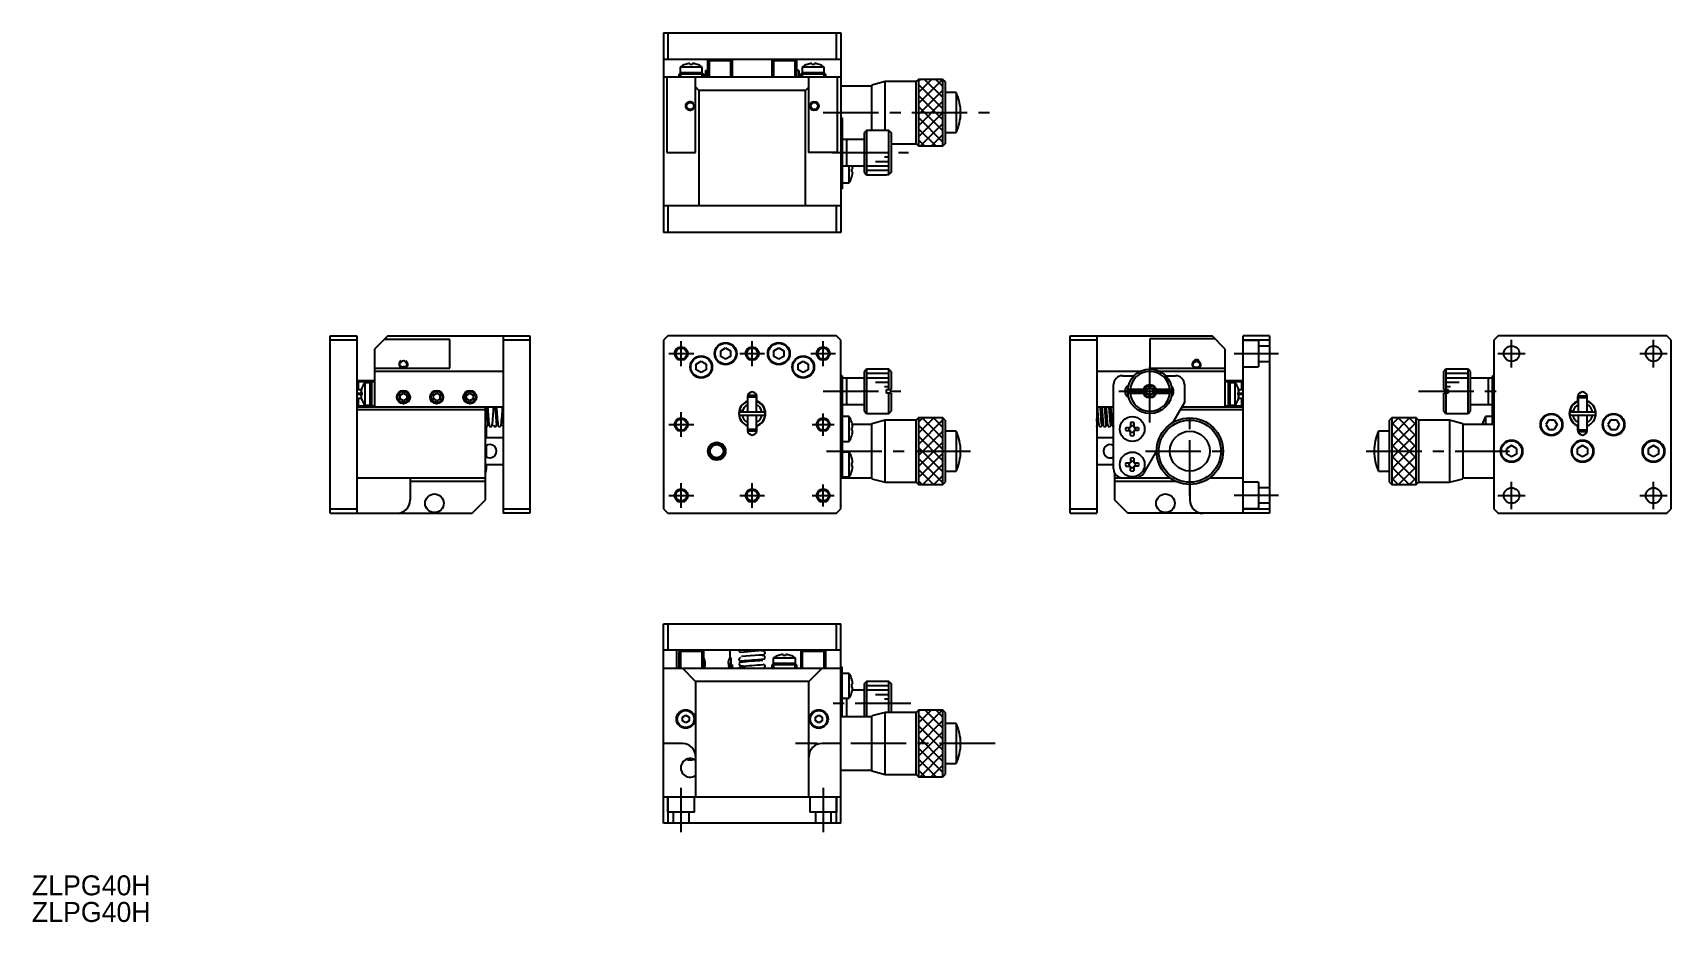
# Model space of a CAD drawing. Extents: x 15 to 384, y 8 to 208.
import ezdxf

# ---------------------------------------------------------------- set-up
doc = ezdxf.new("R2010")
doc.units = 0
doc.header["$LTSCALE"] = 10
doc.linetypes.add('CENTER', pattern=[2, 1.25, -0.25, 0.25, -0.25])
doc.linetypes.add('DASHED', pattern=[3.5, 2, -1.5])
doc.layers.get('0').update_dxf_attribs({"linetype": 'CONTINUOUS'})
doc.layers.add('CENTER', color=1, linetype='CENTER')
doc.styles.get("Standard").update_dxf_attribs({"font": 'FGP教科書体NT-M'})

msp = doc.modelspace()

# ---------------------------------------------------------------- texts
at = {"color": 7}
for p in [(14.758082, 13.776574), (14.758082, 7.776574)]:
    msp.add_text('ZLPG40H', height=4.5, dxfattribs=at).set_placement(p)

# ---------------------------------------------------------------- linework, layer by layer
at = {"color": 7, "linetype": 'CONTINUOUS'}
for p, q in [((157.171059, 208.228887), (157.171059, 163.228887)), ((157.171059, 208.228887), (197.171059, 208.228887)), ((158.171059, 208.228887), (158.171059, 202.228887)), ((196.171059, 202.228887), (196.171059, 208.228887)), ((197.171059, 208.228887), (197.171059, 163.228887)), ((197.171059, 202.228887), (157.171059, 202.228887)), ((165.921059, 200.451386), (160.921059, 200.451386)), ((160.921059, 200.451386), (160.921059, 199.228887)), ((162.104814, 201.09419), (162.071059, 201.09419)), ((163.121059, 201.09419), (163.121059, 201.306324)), ((163.721059, 201.09419), (163.121059, 201.09419)), ((163.721059, 201.306324), (163.721059, 201.09419)), ((164.771059, 201.09419), (164.737304, 201.09419)), ((165.921059, 199.228887), (165.921059, 200.451386)), ((166.671059, 199.728887), (166.671059, 198.228887)), ((166.671059, 199.728887), (167.171059, 199.728887)), ((167.171059, 198.228887), (167.171059, 202.228887)), ((167.471059, 202.228887), (167.171059, 201.928887)), ((167.471059, 201.928887), (167.321059, 202.078887)), ((172.371059, 201.928887), (167.471059, 201.928887)), ((167.471059, 201.928887), (167.471059, 198.228887)), ((172.671059, 201.928887), (172.371059, 202.228887)), ((172.521059, 202.078887), (172.371059, 201.928887)), ((172.371059, 198.228887), (172.371059, 201.928887)), ((172.671059, 202.228887), (172.671059, 198.228887)), ((181.671059, 198.228887), (181.671059, 202.228887)), ((181.971059, 202.228887), (181.671059, 201.928887)), ((181.971059, 201.928887), (181.821059, 202.078887)), ((186.871059, 201.928887), (181.971059, 201.928887)), ((181.971059, 201.928887), (181.971059, 198.228887)), ((187.171059, 201.928887), (186.871059, 202.228887)), ((187.021059, 202.078887), (186.871059, 201.928887)), ((186.871059, 198.228887), (186.871059, 201.928887)), ((187.171059, 202.228887), (187.171059, 198.228887)), ((187.671059, 199.728887), (187.171059, 199.728887)), ((187.671059, 199.728887), (187.671059, 198.228887)), ((193.421059, 200.451386), (188.421059, 200.451386)), ((188.421059, 200.451386), (188.421059, 199.228887)), ((189.604814, 201.09419), (189.571059, 201.09419)), ((190.621059, 201.09419), (190.621059, 201.306324)), ((191.221059, 201.09419), (190.621059, 201.09419)), ((191.221059, 201.306324), (191.221059, 201.09419)), ((192.271059, 201.09419), (192.237304, 201.09419)), ((193.421059, 199.228887), (193.421059, 200.451386)), ((197.171059, 198.228887), (157.171059, 198.228887)), ((157.921059, 198.228887), (157.921059, 181.228887)), ((160.971059, 199.228887), (160.671059, 198.928887)), ((160.671059, 198.228887), (160.671059, 198.928887)), ((160.971059, 198.928887), (160.821059, 199.078887)), ((165.871059, 199.228887), (160.971059, 199.228887)), ((165.871059, 198.928887), (160.971059, 198.928887)), ((160.971059, 198.928887), (160.971059, 198.228887)), ((164.371059, 181.228887), (164.371059, 198.228887)), ((165.171059, 195.228887), (164.371059, 196.028887)), ((166.171059, 198.928887), (165.871059, 199.228887)), ((166.021059, 199.078887), (165.871059, 198.928887)), ((165.871059, 198.228887), (165.871059, 198.928887)), ((166.390631, 198.728887), (166.170967, 198.687704)), ((166.171059, 198.928887), (166.171059, 198.228887)), ((166.671059, 198.728887), (166.390729, 198.728887)), ((187.951389, 198.728887), (187.671059, 198.728887)), ((188.17113, 198.687713), (187.951291, 198.728887)), ((188.471059, 199.228887), (188.171059, 198.928887)), ((188.171059, 198.228887), (188.171059, 198.928887)), ((188.471059, 198.928887), (188.321059, 199.078887)), ((193.371059, 199.228887), (188.471059, 199.228887)), ((193.371059, 198.928887), (188.471059, 198.928887)), ((188.471059, 198.928887), (188.471059, 198.228887)), ((189.871059, 195.928887), (189.171059, 195.228887)), ((189.871059, 198.228887), (189.871059, 181.228887)), ((193.671059, 198.928887), (193.371059, 199.228887)), ((193.521059, 199.078887), (193.371059, 198.928887)), ((193.371059, 198.228887), (193.371059, 198.928887)), ((193.671059, 198.928887), (193.671059, 198.228887)), ((196.421059, 181.228887), (196.421059, 198.228887)), ((204.171059, 196.228887), (197.171059, 196.228887)), ((207.171059, 197.228887), (204.171059, 196.428887)), ((204.171059, 186.228887), (204.171059, 196.428887)), ((207.171059, 186.228887), (207.171059, 197.228887)), ((214.171059, 197.228887), (207.171059, 197.228887)), ((214.671059, 197.728887), (214.171059, 197.228887)), ((214.171059, 183.228887), (214.171059, 197.228887)), ((214.671059, 197.728887), (214.671059, 182.728887)), ((220.171059, 197.728887), (214.671059, 197.728887)), ((220.171059, 182.728887), (220.171059, 197.728887)), ((220.671059, 197.228887), (220.171059, 197.728887)), ((220.671059, 197.228887), (220.671059, 183.228887)), ((165.171059, 195.228887), (165.171059, 169.228887)), ((189.171059, 195.228887), (165.171059, 195.228887)), ((189.171059, 169.228887), (189.171059, 195.228887)), ((223.171059, 194.728887), (220.671059, 194.728887)), ((223.171059, 194.728887), (223.171059, 185.728887)), ((197.471059, 189.028887), (197.171059, 189.028887)), ((197.471059, 189.028887), (197.471059, 173.028887)), ((202.971059, 186.228887), (202.471059, 185.728887)), ((202.471059, 176.728887), (202.471059, 185.728887)), ((202.971059, 186.228887), (202.971059, 176.228887)), ((207.471059, 186.228887), (202.971059, 186.228887)), ((207.471059, 186.212862), (207.471059, 186.228887)), ((207.971059, 186.212862), (207.471059, 186.212862)), ((207.971059, 176.244913), (207.971059, 186.212862)), ((208.471059, 185.711074), (207.971059, 186.212862)), ((208.471059, 185.711074), (208.471059, 176.746701)), ((220.671059, 185.728887), (223.171059, 185.728887)), ((157.921059, 181.228887), (164.371059, 181.228887)), ((196.421059, 181.228887), (189.871059, 181.228887)), ((197.471059, 184.228887), (202.471059, 184.228887)), ((198.471059, 178.228887), (198.471059, 184.228887)), ((208.471059, 183.228887), (214.171059, 183.228887)), ((214.171059, 183.228887), (214.671059, 182.728887)), ((214.671059, 182.728887), (220.171059, 182.728887)), ((220.171059, 182.728887), (220.671059, 183.228887)), ((197.471059, 178.228887), (202.471059, 178.228887)), ((199.013522, 174.428887), (199.013522, 178.228887)), ((199.640755, 176.878887), (199.640755, 177.578887)), ((199.846499, 177.578887), (199.640755, 177.578887)), ((197.471059, 174.428887), (199.013522, 174.428887)), ((199.846499, 176.878887), (199.640755, 176.878887)), ((199.640755, 175.728887), (199.640755, 175.770292)), ((202.471059, 176.728887), (202.971059, 176.228887)), ((202.971059, 176.228887), (207.471059, 176.228887)), ((207.471059, 176.228887), (207.471059, 176.244913)), ((207.471059, 176.244913), (207.971059, 176.244913)), ((207.971059, 176.244913), (208.471059, 176.746701)), ((197.471059, 173.028887), (197.171059, 173.028887)), ((197.171059, 169.228887), (157.171059, 169.228887)), ((158.171059, 169.228887), (158.171059, 163.228887)), ((196.171059, 163.228887), (196.171059, 169.228887)), ((197.171059, 163.228887), (157.171059, 163.228887)), ((82.022374, 139.901396), (88.022374, 139.901396)), ((82.022374, 99.901396), (82.022374, 139.901396)), ((88.022374, 138.901396), (82.022374, 138.901396)), ((88.022374, 139.901396), (88.022374, 99.901396)), ((95.022374, 139.901396), (92.022374, 136.901396)), ((92.022374, 136.901396), (92.022374, 123.801396)), ((109.022374, 139.101396), (94.222374, 139.101396)), ((95.022374, 139.901396), (127.022374, 139.901396)), ((109.022374, 132.651396), (109.022374, 139.101396)), ((121.022374, 139.901396), (121.022374, 99.901396)), ((127.022374, 138.901396), (121.022374, 138.901396)), ((127.022374, 139.901396), (127.022374, 99.901396)), ((158.171059, 139.901396), (157.171059, 138.901396)), ((157.171059, 138.901396), (157.171059, 100.901396)), ((196.171059, 139.901396), (158.171059, 139.901396)), ((170.071059, 136.536481), (171.171059, 137.171566)), ((171.171059, 137.171566), (172.271059, 136.536481)), ((182.071059, 136.536481), (183.171059, 137.171566)), ((183.171059, 137.171566), (184.271059, 136.536481)), ((197.171059, 138.901396), (196.171059, 139.901396)), ((197.171059, 100.901396), (197.171059, 138.901396)), ((248.848654, 139.901396), (280.848654, 139.901396)), ((248.848654, 99.901396), (248.848654, 139.901396)), ((254.848654, 138.901396), (248.848654, 138.901396)), ((254.848654, 139.901396), (254.848654, 99.901396)), ((266.848654, 139.201396), (266.848654, 132.651396)), ((281.548654, 139.201396), (266.848654, 139.201396)), ((283.848654, 136.901396), (280.848654, 139.901396)), ((283.848654, 123.801396), (283.848654, 136.901396)), ((293.848654, 139.901396), (287.848654, 139.901396)), ((287.848654, 99.901396), (287.848654, 139.901396)), ((293.848654, 138.901396), (287.848654, 138.901396)), ((293.848654, 139.901396), (293.848654, 99.901396)), ((345.395854, 139.901396), (344.395854, 138.901396)), ((344.395854, 138.901396), (344.395854, 100.901396)), ((383.395854, 139.901396), (345.395854, 139.901396)), ((384.395854, 138.901396), (383.395854, 139.901396)), ((384.395854, 100.901396), (384.395854, 138.901396)), ((97.522534, 133.393934), (97.522379, 133.379566)), ((97.522379, 133.379566), (97.538242, 133.24551)), ((97.531831, 133.497502), (97.522534, 133.393934)), ((97.538242, 133.24551), (97.577178, 133.146036)), ((97.577178, 133.146036), (97.652331, 133.048827)), ((97.652331, 133.048827), (97.757566, 132.971174)), ((97.722374, 133.379546), (97.734461, 133.498732)), ((97.730078, 133.293552), (97.722374, 133.379546)), ((97.7706, 133.179858), (97.730078, 133.293552)), ((97.734461, 133.498732), (97.76582, 133.615319)), ((97.839011, 133.092127), (97.7706, 133.179858)), ((97.936279, 133.02112), (97.839011, 133.092127)), ((98.056614, 132.968186), (97.936279, 133.02112)), ((98.048745, 134.084715), (98.153906, 134.185474)), ((98.153906, 134.185474), (98.257816, 134.259913)), ((98.257816, 134.259913), (98.35936, 134.309104)), ((98.35936, 134.309104), (98.47259, 134.336516)), ((98.47259, 134.336516), (98.519148, 134.339334)), ((98.519148, 134.339334), (98.624445, 134.327467)), ((98.624445, 134.327467), (98.726064, 134.292176)), ((98.726064, 134.292176), (98.820777, 134.238381)), ((98.820777, 134.238381), (98.905056, 134.173375)), ((99.081055, 133.006612), (99.057145, 132.995288)), ((99.103901, 133.018587), (99.081055, 133.006612)), ((99.125643, 133.031191), (99.103901, 133.018587)), ((99.146242, 133.044403), (99.125643, 133.031191)), ((99.165657, 133.058205), (99.146242, 133.044403)), ((99.187441, 133.075584), (99.165657, 133.058205)), ((99.207553, 133.093818), (99.187441, 133.075584)), ((99.225975, 133.112858), (99.207553, 133.093818)), ((99.242687, 133.132657), (99.225975, 133.112858)), ((99.241463, 132.947435), (99.350353, 133.012715)), ((99.25806, 133.153725), (99.242687, 133.132657)), ((99.271708, 133.175569), (99.25806, 133.153725)), ((99.283648, 133.198133), (99.271708, 133.175569)), ((99.293897, 133.221361), (99.283648, 133.198133)), ((99.28498, 133.596947), (99.317378, 133.454755)), ((99.304757, 133.252507), (99.293897, 133.221361)), ((99.312941, 133.284694), (99.304757, 133.252507)), ((99.318531, 133.317801), (99.312941, 133.284694)), ((99.317378, 133.454755), (99.322374, 133.379528)), ((99.321578, 133.350954), (99.318531, 133.317801)), ((99.322374, 133.379528), (99.321578, 133.350954)), ((99.350353, 133.012715), (99.442794, 133.106921)), ((99.442794, 133.106921), (99.501846, 133.2283)), ((99.501846, 133.2283), (99.52113, 133.340405)), ((99.522369, 133.379504), (99.507128, 133.531527)), ((99.52113, 133.340405), (99.522369, 133.379504)), ((164.571059, 133.536481), (165.671059, 134.171566)), ((164.571059, 132.266311), (164.571059, 133.536481)), ((165.671059, 134.171566), (166.771059, 133.536481)), ((166.771059, 133.536481), (166.771059, 132.266311)), ((170.071059, 135.266311), (170.071059, 136.536481)), ((171.171059, 134.631225), (170.071059, 135.266311)), ((172.271059, 135.266311), (171.171059, 134.631225)), ((172.271059, 136.536481), (172.271059, 135.266311)), ((182.071059, 135.266311), (182.071059, 136.536481)), ((183.171059, 134.631225), (182.071059, 135.266311)), ((184.271059, 135.266311), (183.171059, 134.631225)), ((184.271059, 136.536481), (184.271059, 135.266311)), ((187.571059, 133.536481), (188.671059, 134.171566)), ((187.571059, 132.266311), (187.571059, 133.536481)), ((188.671059, 134.171566), (189.771059, 133.536481)), ((189.771059, 133.536481), (189.771059, 132.266311)), ((276.351374, 133.358251), (276.348659, 133.301469)), ((276.348659, 133.301469), (276.367512, 133.1671)), ((276.376563, 133.495137), (276.351374, 133.358251)), ((276.367512, 133.1671), (276.417338, 133.064542)), ((276.417338, 133.064542), (276.498563, 132.979666)), ((276.548654, 133.30143), (276.548686, 133.304855)), ((276.553255, 133.23929), (276.548654, 133.30143)), ((276.548686, 133.304855), (276.550179, 133.338889)), ((276.550179, 133.338889), (276.554063, 133.373607)), ((276.586986, 133.134847), (276.553255, 133.23929)), ((276.554063, 133.373607), (276.560245, 133.408899)), ((276.560245, 133.408899), (276.568628, 133.444652)), ((276.568628, 133.444652), (276.581567, 133.488398)), ((276.581567, 133.488398), (276.597512, 133.532798)), ((276.652427, 133.048141), (276.586986, 133.134847)), ((276.597512, 133.532798), (276.61636, 133.577671)), ((276.61636, 133.577671), (276.638011, 133.622833)), ((276.638011, 133.622833), (276.662362, 133.668104)), ((276.746678, 132.979532), (276.652427, 133.048141)), ((276.662362, 133.668104), (276.689314, 133.713301)), ((276.689314, 133.713301), (276.714986, 133.752676)), ((276.714986, 133.752676), (276.742692, 133.791874)), ((276.742692, 133.791874), (276.772432, 133.830724)), ((276.772432, 133.830724), (276.804208, 133.869054)), ((276.804208, 133.869054), (276.832094, 133.900307)), ((276.832094, 133.900307), (276.861511, 133.931045)), ((276.861511, 133.931045), (276.89249, 133.961078)), ((276.89249, 133.961078), (276.925061, 133.990215)), ((276.925061, 133.990215), (276.959256, 134.018266)), ((276.959256, 134.018266), (276.988069, 134.03997)), ((277.100896, 134.472059), (276.986381, 134.399339)), ((276.988069, 134.03997), (277.018116, 134.060749)), ((277.018116, 134.060749), (277.049376, 134.080387)), ((277.049376, 134.080387), (277.081828, 134.098666)), ((277.081828, 134.098666), (277.115452, 134.115371)), ((277.19558, 134.512359), (277.100896, 134.472059)), ((277.115452, 134.115371), (277.139884, 134.126093)), ((277.139884, 134.126093), (277.164919, 134.135846)), ((277.164919, 134.135846), (277.190498, 134.144526)), ((277.190498, 134.144526), (277.210547, 134.150417)), ((277.305987, 134.535589), (277.19558, 134.512359)), ((277.210547, 134.150417), (277.230901, 134.155582)), ((277.230901, 134.155582), (277.251506, 134.159977)), ((277.251506, 134.159977), (277.272309, 134.163562)), ((277.272309, 134.163562), (277.291255, 134.166073)), ((277.291255, 134.166073), (277.310331, 134.167882)), ((277.409403, 134.533574), (277.305987, 134.535589)), ((277.310331, 134.167882), (277.329482, 134.168977)), ((277.329482, 134.168977), (277.348654, 134.169345)), ((277.348654, 134.169345), (277.367883, 134.168975)), ((277.367883, 134.168975), (277.387093, 134.167873)), ((277.387093, 134.167873), (277.406226, 134.166053)), ((277.406226, 134.166053), (277.425228, 134.163527)), ((277.509576, 134.509723), (277.409403, 134.533574)), ((277.425228, 134.163527), (277.444675, 134.160194)), ((277.444675, 134.160194), (277.463949, 134.156151)), ((277.463949, 134.156151), (277.483006, 134.151432)), ((277.483006, 134.151432), (277.501803, 134.146073)), ((277.501803, 134.146073), (277.524734, 134.138579)), ((277.609436, 134.465087), (277.509576, 134.509723)), ((277.524734, 134.138579), (277.54725, 134.130205)), ((277.54725, 134.130205), (277.569309, 134.121025)), ((277.569309, 134.121025), (277.59087, 134.111113)), ((277.59087, 134.111113), (277.619632, 134.09644)), ((277.714557, 134.396617), (277.609436, 134.465087)), ((277.619632, 134.09644), (277.647497, 134.080636)), ((277.647497, 134.080636), (277.674437, 134.063855)), ((277.674437, 134.063855), (277.715278, 134.035609)), ((277.715278, 134.035609), (277.754062, 134.005557)), ((277.754062, 134.005557), (277.790828, 133.974001)), ((277.790828, 133.974001), (277.825614, 133.941242)), ((277.825614, 133.941242), (277.858459, 133.907581)), ((277.858459, 133.907581), (277.889401, 133.873321)), ((277.889401, 133.873321), (277.92137, 133.835108)), ((278.001973, 133.012194), (277.898563, 132.953782)), ((277.92137, 133.835108), (277.951303, 133.796358)), ((277.951303, 133.796358), (277.979204, 133.757244)), ((277.979204, 133.757244), (278.005076, 133.717941)), ((278.089879, 133.10083), (278.001973, 133.012194)), ((278.005076, 133.717941), (278.029609, 133.677405)), ((278.029609, 133.677405), (278.05203, 133.636829)), ((278.05203, 133.636829), (278.072282, 133.596348)), ((278.072282, 133.596348), (278.090311, 133.556098)), ((278.13366, 133.192635), (278.089879, 133.10083)), ((278.090311, 133.556098), (278.105752, 133.517033)), ((278.105752, 133.517033), (278.118974, 133.478292)), ((278.118974, 133.478292), (278.129887, 133.439995)), ((278.129887, 133.439995), (278.138396, 133.402264)), ((278.148654, 133.301454), (278.13366, 133.192635)), ((278.138396, 133.402264), (278.144579, 133.363846)), ((278.144579, 133.363846), (278.147984, 133.326132)), ((278.147984, 133.326132), (278.148654, 133.301454)), ((278.223291, 133.000436), (278.298276, 133.093554)), ((278.298276, 133.093554), (278.342063, 133.2193)), ((278.339205, 133.410102), (278.316543, 133.510473)), ((278.348649, 133.301455), (278.339205, 133.410102)), ((278.342063, 133.2193), (278.348649, 133.301455)), ((88.022374, 129.801396), (92.022374, 129.801396)), ((88.322374, 129.801396), (88.022374, 129.501396)), ((88.322374, 129.501396), (88.172374, 129.651396)), ((91.022374, 129.501396), (88.322374, 129.501396)), ((88.322374, 129.501396), (88.322374, 127.803998)), ((91.322374, 129.801396), (91.022374, 129.501396)), ((91.022374, 124.101396), (91.022374, 129.501396)), ((91.322374, 129.501396), (91.172374, 129.651396)), ((91.322374, 129.501396), (91.322374, 124.101396)), ((92.022374, 129.501396), (91.322374, 129.501396)), ((92.022374, 132.651396), (109.022374, 132.651396)), ((121.022374, 131.901396), (92.022374, 131.901396)), ((97.757566, 132.971174), (97.880342, 132.915606)), ((98.545621, 132.901537), (98.522374, 132.901396)), ((98.568844, 132.901959), (98.545621, 132.901537)), ((98.601699, 132.903042), (98.568844, 132.901959)), ((98.634428, 132.904695), (98.601699, 132.903042)), ((98.666934, 132.906918), (98.634428, 132.904695)), ((98.699122, 132.90971), (98.666934, 132.906918)), ((98.729998, 132.912966), (98.699122, 132.90971)), ((98.760518, 132.916767), (98.729998, 132.912966)), ((98.790597, 132.921113), (98.760518, 132.916767)), ((98.820154, 132.926), (98.790597, 132.921113)), ((98.853471, 132.932303), (98.820154, 132.926)), ((98.886027, 132.939343), (98.853471, 132.932303)), ((98.917715, 132.947113), (98.886027, 132.939343)), ((98.948427, 132.955606), (98.917715, 132.947113)), ((98.977115, 132.964503), (98.948427, 132.955606)), ((99.004846, 132.974091), (98.977115, 132.964503)), ((99.031547, 132.984357), (99.004846, 132.974091)), ((99.057145, 132.995288), (99.031547, 132.984357)), ((165.671059, 131.631225), (164.571059, 132.266311)), ((166.771059, 132.266311), (165.671059, 131.631225)), ((188.671059, 131.631225), (187.571059, 132.266311)), ((189.771059, 132.266311), (188.671059, 131.631225)), ((197.471059, 130.901396), (197.171059, 130.901396)), ((197.471059, 130.901396), (197.471059, 107.901396)), ((202.471059, 130.401396), (197.471059, 130.401396)), ((198.471059, 124.401396), (198.471059, 130.401396)), ((202.971059, 132.401396), (202.471059, 131.901396)), ((202.471059, 122.901396), (202.471059, 131.901396)), ((202.971059, 132.401396), (202.971059, 122.401396)), ((207.971059, 132.401396), (202.971059, 132.401396)), ((207.971059, 127.801396), (207.971059, 132.401396)), ((208.471059, 131.901396), (207.971059, 132.401396)), ((208.471059, 131.901396), (208.471059, 127.801396)), ((264.669204, 131.901396), (254.848654, 131.901396)), ((260.648654, 130.901396), (263.277939, 130.901396)), ((266.848654, 132.651396), (283.848654, 132.651396)), ((283.848654, 131.901396), (269.028103, 131.901396)), ((270.419368, 130.901396), (272.648654, 130.901396)), ((276.498563, 132.979666), (276.584571, 132.924869)), ((276.584571, 132.924869), (276.676888, 132.884743)), ((276.858028, 132.930692), (276.746678, 132.979532)), ((277.898563, 132.953782), (277.792371, 132.915932)), ((278.035419, 132.890342), (278.139545, 132.939623)), ((278.139545, 132.939623), (278.223291, 133.000436)), ((283.848654, 129.801396), (287.848654, 129.801396)), ((284.548654, 129.501396), (283.848654, 129.501396)), ((284.848654, 129.501396), (284.548654, 129.801396)), ((284.698654, 129.651396), (284.548654, 129.501396)), ((284.548654, 124.101396), (284.548654, 129.501396)), ((287.548654, 129.501396), (284.848654, 129.501396)), ((284.848654, 129.501396), (284.848654, 124.101396)), ((287.848654, 129.501396), (287.548654, 129.801396)), ((287.698654, 129.651396), (287.548654, 129.501396)), ((287.548654, 127.803998), (287.548654, 129.501396)), ((333.595854, 132.401396), (333.095854, 131.901396)), ((333.095854, 127.801396), (333.095854, 131.901396)), ((333.595854, 132.401396), (333.595854, 127.801396)), ((338.595854, 132.401396), (333.595854, 132.401396)), ((339.095854, 131.901396), (338.595854, 132.401396)), ((338.595854, 122.401396), (338.595854, 132.401396)), ((339.095854, 131.901396), (339.095854, 122.901396)), ((344.095854, 130.401396), (339.095854, 130.401396)), ((343.095854, 130.401396), (343.095854, 124.401396)), ((344.095854, 130.901396), (344.395854, 130.901396)), ((344.095854, 119.901396), (344.095854, 130.901396)), ((88.022374, 127.503998), (88.322374, 127.803998)), ((89.157072, 126.901396), (88.022374, 126.901396)), ((89.157072, 126.701396), (88.022374, 126.701396)), ((88.322374, 125.798794), (88.022374, 126.098794)), ((88.322374, 127.803998), (89.061702, 127.803998)), ((88.322374, 125.798794), (88.322374, 124.101396)), ((89.061702, 125.798794), (88.322374, 125.798794)), ((88.944937, 127.101396), (89.157072, 127.101396)), ((89.157072, 126.501396), (88.944937, 126.501396)), ((89.157072, 128.151396), (89.157072, 128.11764)), ((89.157072, 127.101396), (89.157072, 126.501396)), ((91.022374, 129.301396), (89.799875, 129.301396)), ((89.799875, 129.301396), (89.799875, 124.301396)), ((97.772374, 126.534409), (98.522374, 126.967421)), ((97.772374, 125.668383), (97.772374, 126.534409)), ((98.522374, 125.23537), (97.772374, 125.668383)), ((98.522374, 126.967421), (99.272374, 126.534409)), ((99.272374, 125.668383), (98.522374, 125.23537)), ((99.272374, 126.534409), (99.272374, 125.668383)), ((105.272374, 126.534409), (106.022374, 126.967421)), ((105.272374, 125.668383), (105.272374, 126.534409)), ((106.022374, 125.23537), (105.272374, 125.668383)), ((106.022374, 126.967421), (106.772374, 126.534409)), ((106.772374, 125.668383), (106.022374, 125.23537)), ((106.772374, 126.534409), (106.772374, 125.668383)), ((112.772374, 126.534409), (113.522374, 126.967421)), ((112.772374, 125.668383), (112.772374, 126.534409)), ((113.522374, 125.23537), (112.772374, 125.668383)), ((113.522374, 126.967421), (114.272374, 126.534409)), ((114.272374, 125.668383), (113.522374, 125.23537)), ((114.272374, 126.534409), (114.272374, 125.668383)), ((176.214841, 126.451396), (176.121059, 126.101396)), ((176.121059, 126.201396), (176.121059, 122.728726)), ((178.121059, 126.101396), (176.121059, 126.101396)), ((178.027277, 126.451396), (176.214841, 126.451396)), ((178.121059, 126.101396), (178.027277, 126.451396)), ((178.121059, 122.728726), (178.121059, 126.101396)), ((178.221059, 125.211645), (178.221059, 126.201396)), ((207.471059, 127.001396), (207.471059, 127.801396)), ((207.471059, 127.801396), (208.471059, 127.801396)), ((208.471059, 127.001396), (207.471059, 127.001396)), ((207.971059, 122.401396), (207.971059, 127.001396)), ((208.471059, 127.001396), (208.471059, 122.901396)), ((258.648654, 109.901396), (258.648654, 128.901396)), ((265.664382, 127.801396), (261.864679, 127.801396)), ((261.864679, 127.001396), (265.664382, 127.001396)), ((266.098654, 127.834409), (266.848654, 128.267421)), ((266.098654, 126.968383), (266.098654, 127.834409)), ((266.848654, 126.53537), (266.098654, 126.968383)), ((266.848654, 128.267421), (267.598654, 127.834409)), ((267.598654, 126.968383), (266.848654, 126.53537)), ((267.598654, 127.834409), (267.598654, 126.968383)), ((271.832628, 127.801396), (268.032926, 127.801396)), ((268.032926, 127.001396), (271.832628, 127.001396)), ((274.648654, 128.901396), (274.648654, 124.901396)), ((286.071153, 129.301396), (284.848654, 129.301396)), ((286.071153, 124.301396), (286.071153, 129.301396)), ((286.713956, 128.11764), (286.713956, 128.151396)), ((286.713956, 127.101396), (286.92609, 127.101396)), ((286.713956, 126.501396), (286.713956, 127.101396)), ((287.848654, 126.901396), (286.713956, 126.901396)), ((287.848654, 126.701396), (286.713956, 126.701396)), ((286.92609, 126.501396), (286.713956, 126.501396)), ((286.809326, 127.803998), (287.548654, 127.803998)), ((287.548654, 125.798794), (286.809326, 125.798794)), ((287.548654, 127.803998), (287.848654, 127.503998)), ((287.848654, 126.098794), (287.548654, 125.798794)), ((287.548654, 124.101396), (287.548654, 125.798794)), ((333.095854, 127.801396), (334.095854, 127.801396)), ((333.095854, 122.901396), (333.095854, 127.001396)), ((334.095854, 127.001396), (333.095854, 127.001396)), ((333.595854, 127.001396), (333.595854, 122.401396)), ((334.095854, 127.801396), (334.095854, 127.001396)), ((363.345854, 125.211645), (363.345854, 126.201396)), ((363.539636, 126.351396), (363.445854, 126.001396)), ((363.445854, 126.001396), (365.445854, 126.001396)), ((363.445854, 126.001396), (363.445854, 122.728726)), ((363.539636, 126.351396), (365.352072, 126.351396)), ((365.445854, 126.001396), (365.352072, 126.351396)), ((365.445854, 122.728726), (365.445854, 126.201396)), ((88.022374, 124.101396), (88.322374, 123.801396)), ((121.022374, 123.801396), (88.022374, 123.801396)), ((88.022374, 123.301396), (117.022374, 123.301396)), ((88.172374, 123.951396), (88.322374, 124.101396)), ((88.322374, 124.101396), (91.022374, 124.101396)), ((89.157072, 125.485151), (89.157072, 125.451396)), ((89.799875, 124.301396), (91.022374, 124.301396)), ((91.022374, 124.101396), (91.322374, 123.801396)), ((91.172374, 123.951396), (91.322374, 124.101396)), ((91.322374, 124.101396), (92.022374, 124.101396)), ((117.022374, 102.901396), (117.022374, 123.801396)), ((174.264522, 123.063653), (174.184405, 122.413433)), ((174.27801, 123.118803), (174.264432, 123.063675)), ((174.268462, 123.079907), (174.267938, 123.078838)), ((174.267976, 123.079138), (174.282943, 122.622853)), ((174.26955, 123.080552), (174.268462, 123.079907)), ((174.27379, 123.081427), (174.26955, 123.080552)), ((174.270666, 123.088986), (174.641416, 123.019985)), ((174.280639, 123.081635), (174.27379, 123.081427)), ((174.289332, 123.081227), (174.280639, 123.081635)), ((174.30019, 123.08024), (174.289332, 123.081227)), ((174.313139, 123.078681), (174.30019, 123.08024)), ((174.32809, 123.076561), (174.313139, 123.078681)), ((174.344943, 123.073894), (174.32809, 123.076561)), ((174.363582, 123.070697), (174.344943, 123.073894)), ((174.383881, 123.066994), (174.363582, 123.070697)), ((174.405703, 123.062809), (174.383881, 123.066994)), ((174.428899, 123.05817), (174.405703, 123.062809)), ((174.453311, 123.053109), (174.428899, 123.05817)), ((174.478774, 123.047661), (174.453311, 123.053109)), ((174.505114, 123.041861), (174.478774, 123.047661)), ((174.532153, 123.035751), (174.505114, 123.041861)), ((174.559707, 123.029371), (174.532153, 123.035751)), ((179.733621, 122.728726), (174.533621, 122.728726)), ((174.533621, 122.028726), (179.733621, 122.028726)), ((174.587589, 123.022764), (174.559707, 123.029371)), ((174.615609, 123.015976), (174.587589, 123.022764)), ((174.643578, 123.009052), (174.615609, 123.015976)), ((174.641416, 123.019985), (174.950047, 122.922476)), ((174.671304, 123.00204), (174.643578, 123.009052)), ((174.6986, 122.994988), (174.671304, 123.00204)), ((174.725281, 122.987942), (174.6986, 122.994988)), ((174.751165, 122.980951), (174.725281, 122.987942)), ((174.776076, 122.974063), (174.751165, 122.980951)), ((174.799845, 122.967325), (174.776076, 122.974063)), ((174.82231, 122.960781), (174.799845, 122.967325)), ((174.84332, 122.954477), (174.82231, 122.960781)), ((174.86273, 122.948455), (174.84332, 122.954477)), ((174.880411, 122.942756), (174.86273, 122.948455)), ((174.89624, 122.93742), (174.880411, 122.942756)), ((174.910111, 122.932481), (174.89624, 122.93742)), ((174.92193, 122.927975), (174.910111, 122.932481)), ((174.931616, 122.92393), (174.92193, 122.927975)), ((174.939103, 122.920376), (174.931616, 122.92393)), ((174.950047, 122.922476), (174.939011, 122.920397)), ((174.945778, 122.916284), (174.939103, 122.920376)), ((174.947997, 122.913244), (174.945778, 122.916284)), ((174.9463, 122.85028), (174.94796, 122.912944)), ((174.998747, 122.762419), (174.9463, 122.85028)), ((175.093737, 122.728726), (174.998747, 122.762419)), ((176.121059, 122.028726), (176.121059, 118.601396)), ((178.121059, 118.801396), (178.121059, 122.028726)), ((179.232568, 122.740768), (179.173504, 122.728726)), ((179.307289, 122.810354), (179.232568, 122.740768)), ((179.319281, 122.912944), (179.307289, 122.810354)), ((180.005556, 123.051394), (179.999266, 123.079138)), ((197.471059, 124.401396), (202.471059, 124.401396)), ((202.471059, 122.901396), (202.971059, 122.401396)), ((202.971059, 122.401396), (207.971059, 122.401396)), ((207.971059, 122.401396), (208.471059, 122.901396)), ((258.648654, 123.801396), (254.848654, 123.801396)), ((255.936528, 120.019636), (255.682898, 123.801586)), ((255.98218, 123.801938), (256.303425, 119.828377)), ((257.00008, 119.781516), (256.681973, 123.801855)), ((257.952739, 119.989286), (257.682908, 123.801557)), ((274.648654, 124.901396), (272.021846, 120.351632)), ((273.724893, 123.301396), (287.848654, 123.301396)), ((287.848654, 123.801396), (274.013568, 123.801396)), ((283.848654, 124.101396), (284.548654, 124.101396)), ((284.548654, 124.101396), (284.698654, 123.951396)), ((284.548654, 123.801396), (284.848654, 124.101396)), ((284.848654, 124.301396), (286.071153, 124.301396)), ((284.848654, 124.101396), (287.548654, 124.101396)), ((286.713956, 125.451396), (286.713956, 125.485151)), ((287.548654, 124.101396), (287.698654, 123.951396)), ((287.548654, 123.801396), (287.848654, 124.101396)), ((333.095854, 122.901396), (333.595854, 122.401396)), ((333.595854, 122.401396), (338.595854, 122.401396)), ((338.595854, 122.401396), (339.095854, 122.901396)), ((339.095854, 124.401396), (344.095854, 124.401396)), ((344.095854, 124.901396), (344.395854, 124.901396)), ((361.549552, 122.998956), (361.484077, 122.413412)), ((361.577152, 123.118495), (361.549552, 122.998956)), ((361.56761, 123.078838), (361.568674, 123.080289)), ((361.567647, 123.079138), (361.582615, 122.622853)), ((361.568674, 123.080289), (361.571829, 123.081221)), ((361.570233, 123.088563), (362.249825, 122.9229)), ((361.571829, 123.081221), (361.577053, 123.081628)), ((361.577053, 123.081628), (361.584316, 123.081507)), ((361.584316, 123.081507), (361.593572, 123.080859)), ((361.593572, 123.080859), (361.604764, 123.079688)), ((361.604764, 123.079688), (361.617824, 123.078002)), ((361.617824, 123.078002), (361.632671, 123.07581)), ((361.632671, 123.07581), (361.649212, 123.073126)), ((361.649212, 123.073126), (361.667348, 123.069967)), ((361.667348, 123.069967), (361.686964, 123.066353)), ((361.686964, 123.066353), (361.707941, 123.062305)), ((361.707941, 123.062305), (361.73015, 123.057848)), ((361.73015, 123.057848), (361.753452, 123.05301)), ((361.753452, 123.05301), (361.777706, 123.047821)), ((361.777706, 123.047821), (361.80276, 123.042313)), ((361.80276, 123.042313), (361.828461, 123.036519)), ((361.828461, 123.036519), (361.85465, 123.030476)), ((367.033292, 122.728726), (361.833292, 122.728726)), ((361.833292, 122.028726), (367.033292, 122.028726)), ((361.85465, 123.030476), (361.881166, 123.024221)), ((361.881166, 123.024221), (361.907845, 123.017792)), ((361.907845, 123.017792), (361.934523, 123.011229)), ((361.934523, 123.011229), (361.961035, 123.004572)), ((361.961035, 123.004572), (361.987218, 122.997862)), ((361.987218, 122.997862), (362.01291, 122.991141)), ((362.01291, 122.991141), (362.037953, 122.984451)), ((362.037953, 122.984451), (362.062193, 122.977832)), ((362.062193, 122.977832), (362.08548, 122.971325)), ((362.08548, 122.971325), (362.10767, 122.964971)), ((362.10767, 122.964971), (362.128627, 122.958808)), ((362.128627, 122.958808), (362.148222, 122.952875)), ((362.148222, 122.952875), (362.166333, 122.947208)), ((362.166333, 122.947208), (362.18285, 122.941841)), ((362.18285, 122.941841), (362.19767, 122.93681)), ((362.19767, 122.93681), (362.210701, 122.932143)), ((362.210701, 122.932143), (362.221865, 122.92787)), ((362.221865, 122.92787), (362.23109, 122.924018)), ((362.23109, 122.924018), (362.238322, 122.920609)), ((362.238322, 122.920609), (362.243515, 122.917666)), ((362.243515, 122.917666), (362.246637, 122.915206)), ((362.249825, 122.9229), (362.245944, 122.921282)), ((362.245972, 122.85028), (362.247632, 122.912944)), ((362.298418, 122.762419), (362.245972, 122.85028)), ((362.246637, 122.915206), (362.247669, 122.913244)), ((362.393409, 122.728726), (362.298418, 122.762419)), ((363.445854, 122.028726), (363.445855, 118.701396)), ((365.445854, 118.601396), (365.445854, 122.028726)), ((366.518395, 122.735661), (366.473176, 122.728726)), ((366.599489, 122.797375), (366.518395, 122.735661)), ((366.62182, 122.897867), (366.599489, 122.797375)), ((366.619696, 122.913048), (366.62182, 122.897867)), ((367.294756, 123.081221), (367.298707, 123.079624)), ((367.298707, 123.079624), (367.298975, 123.078838)), ((367.310543, 123.028824), (367.298938, 123.079138)), ((367.311133, 123.020441), (367.309666, 123.028622)), ((117.022375, 119.484389), (117.031893, 119.478569)), ((117.031893, 119.478569), (117.041502, 119.473069)), ((117.041502, 119.473069), (117.05097, 119.468007)), ((117.05097, 119.468007), (117.058737, 119.464108)), ((117.058737, 119.464108), (117.066383, 119.460488)), ((117.066383, 119.460488), (117.073898, 119.457137)), ((117.073898, 119.457137), (117.081273, 119.454042)), ((117.081273, 119.454042), (117.0885, 119.451192)), ((117.0885, 119.451192), (117.095573, 119.448577)), ((117.095573, 119.448577), (117.100772, 119.446762)), ((117.100772, 119.446762), (117.105879, 119.445067)), ((117.105879, 119.445067), (117.11089, 119.443489)), ((117.11089, 119.443489), (117.115804, 119.442022)), ((117.115804, 119.442022), (117.120618, 119.440661)), ((117.120618, 119.440661), (117.125332, 119.439402)), ((117.125332, 119.439402), (117.129943, 119.438241)), ((117.129943, 119.438241), (117.134449, 119.437174)), ((117.134449, 119.437174), (117.14597, 119.434744)), ((117.14597, 119.434744), (117.157838, 119.432696)), ((117.157838, 119.432696), (117.170651, 119.431005)), ((117.170651, 119.431005), (117.179789, 119.430134)), ((117.179789, 119.430134), (117.189345, 119.429528)), ((117.189345, 119.429528), (117.199312, 119.42923)), ((117.199312, 119.42923), (117.209684, 119.429293)), ((117.209684, 119.429293), (117.22045, 119.429769)), ((117.22045, 119.429769), (117.231395, 119.430693)), ((117.222374, 116.901396), (117.222374, 119.429931)), ((117.231395, 119.430693), (117.242696, 119.432114)), ((117.242696, 119.432114), (117.254337, 119.434071)), ((117.254337, 119.434071), (117.266303, 119.436602)), ((117.266303, 119.436602), (117.2788, 119.439808)), ((117.2788, 119.439808), (117.29159, 119.443686)), ((117.29159, 119.443686), (117.304646, 119.448272)), ((117.304646, 119.448272), (117.31794, 119.453601)), ((117.31794, 119.453601), (117.331437, 119.459707)), ((117.331437, 119.459707), (117.344856, 119.466488)), ((117.344856, 119.466488), (117.358397, 119.474075)), ((117.358397, 119.474075), (117.372018, 119.482491)), ((117.372018, 119.482491), (117.38567, 119.491757)), ((117.38567, 119.491757), (117.398067, 119.500934)), ((117.398067, 119.500934), (117.410405, 119.510838)), ((117.410405, 119.510838), (117.422639, 119.52148)), ((117.422639, 119.52148), (117.434721, 119.532863)), ((117.434721, 119.532863), (117.446597, 119.544991)), ((117.446597, 119.544991), (117.458211, 119.557863)), ((117.458211, 119.557863), (117.469502, 119.571475)), ((117.469502, 119.571475), (117.480404, 119.58582)), ((117.480404, 119.58582), (117.490848, 119.600885)), ((117.490848, 119.600885), (117.500761, 119.616657)), ((117.500761, 119.616657), (117.508558, 119.630325)), ((117.546291, 119.805211), (117.501809, 119.903315)), ((117.508558, 119.630325), (117.515882, 119.644456)), ((117.515882, 119.644456), (117.522683, 119.659033)), ((117.522683, 119.659033), (117.528907, 119.67404)), ((117.528907, 119.67404), (117.534497, 119.689454)), ((117.534497, 119.689454), (117.539396, 119.705253)), ((117.539396, 119.705253), (117.542997, 119.719081)), ((117.542997, 119.719081), (117.546004, 119.733155)), ((117.546004, 119.733155), (117.548375, 119.747456)), ((117.548375, 119.747456), (117.550065, 119.761961)), ((117.550065, 119.761961), (117.551029, 119.77665)), ((117.550589, 119.806477), (117.695863, 120.853745)), ((117.55122, 119.791497), (117.550589, 119.806477)), ((117.551029, 119.77665), (117.55122, 119.791497)), ((117.839379, 119.711595), (117.884961, 119.617711)), ((117.884961, 119.617711), (117.956002, 119.533878)), ((117.956002, 119.533878), (118.050451, 119.46799)), ((118.050451, 119.46799), (118.151726, 119.433637)), ((118.151726, 119.433637), (118.260731, 119.435224)), ((118.260731, 119.435224), (118.363153, 119.476299)), ((118.363153, 119.476299), (118.447736, 119.544987)), ((118.447736, 119.544987), (118.519064, 119.648324)), ((118.519064, 119.648324), (118.564064, 119.759694)), ((118.870948, 119.781516), (118.869734, 119.74615)), ((118.869734, 119.74615), (118.870987, 119.714495)), ((118.870987, 119.714495), (118.874318, 119.686269)), ((118.874318, 119.686269), (118.879379, 119.661173)), ((118.879379, 119.661173), (118.884364, 119.643454)), ((118.884364, 119.643454), (118.890088, 119.627335)), ((118.890088, 119.627335), (118.896424, 119.612668)), ((118.896424, 119.612668), (118.90326, 119.599314)), ((118.90326, 119.599314), (118.909375, 119.588911)), ((118.909375, 119.588911), (118.915718, 119.579275)), ((118.915718, 119.579275), (118.922236, 119.570333)), ((118.922236, 119.570333), (118.925356, 119.566337)), ((118.925356, 119.566337), (118.928499, 119.562473)), ((118.928499, 119.562473), (118.931661, 119.558734)), ((118.931661, 119.558734), (118.934837, 119.555114)), ((118.934837, 119.555114), (118.938024, 119.551607)), ((118.938024, 119.551607), (118.940292, 119.549181)), ((118.940292, 119.549181), (118.942561, 119.546807)), ((118.942561, 119.546807), (118.944831, 119.544484)), ((118.944831, 119.544484), (118.9471, 119.542209)), ((118.9471, 119.542209), (118.948612, 119.540718)), ((118.948612, 119.540718), (118.950122, 119.539248)), ((118.950122, 119.539248), (118.951631, 119.537798)), ((118.951631, 119.537798), (118.953138, 119.536367)), ((118.953138, 119.536367), (118.954643, 119.534955)), ((118.954643, 119.534955), (118.956145, 119.533562)), ((118.956145, 119.533562), (118.957405, 119.532406)), ((118.957405, 119.532406), (118.958662, 119.531263)), ((118.958662, 119.531263), (118.959917, 119.530131)), ((118.959917, 119.530131), (118.961169, 119.529013)), ((118.961169, 119.529013), (118.962151, 119.528142)), ((118.962151, 119.528142), (118.963131, 119.527279)), ((118.963131, 119.527279), (118.96411, 119.526423)), ((118.96411, 119.526423), (118.965086, 119.525575)), ((118.965086, 119.525575), (118.965972, 119.524809)), ((118.965972, 119.524809), (118.966856, 119.52405)), ((118.966856, 119.52405), (118.967738, 119.523296)), ((118.967738, 119.523296), (118.968619, 119.522548)), ((118.968619, 119.522548), (118.969497, 119.521806)), ((118.969497, 119.521806), (118.970373, 119.521069)), ((118.970373, 119.521069), (118.971248, 119.520339)), ((118.971248, 119.520339), (118.97212, 119.519613)), ((118.97212, 119.519613), (118.97299, 119.518893)), ((118.97299, 119.518893), (118.973859, 119.518179)), ((118.973859, 119.518179), (118.976277, 119.516208)), ((118.976277, 119.516208), (118.978677, 119.51428)), ((118.978677, 119.51428), (118.981069, 119.512384)), ((118.981069, 119.512384), (118.983596, 119.510411)), ((118.983596, 119.510411), (118.986298, 119.508333)), ((118.986298, 119.508333), (118.98918, 119.506155)), ((118.98918, 119.506155), (118.992242, 119.503881)), ((118.992242, 119.503881), (118.995488, 119.501515)), ((118.995488, 119.501515), (119.006917, 119.493547)), ((119.006917, 119.493547), (119.020273, 119.484912)), ((119.020273, 119.484912), (119.030017, 119.479052)), ((119.030017, 119.479052), (119.040631, 119.473074)), ((119.040631, 119.473074), (119.052135, 119.467055)), ((119.052135, 119.467055), (119.064544, 119.461085)), ((119.064544, 119.461085), (119.077871, 119.455259)), ((119.077871, 119.455259), (119.092126, 119.449687)), ((119.092126, 119.449687), (119.10731, 119.444486)), ((119.10731, 119.444486), (119.121357, 119.440345)), ((119.121357, 119.440345), (119.136105, 119.436685)), ((119.136105, 119.436685), (119.151543, 119.433612)), ((119.151543, 119.433612), (119.167652, 119.43124)), ((119.167652, 119.43124), (119.180105, 119.429997)), ((119.180105, 119.429997), (119.192906, 119.429268)), ((119.192906, 119.429268), (119.206072, 119.429109)), ((119.206072, 119.429109), (119.211842, 119.429233)), ((119.211842, 119.429233), (119.218297, 119.429514)), ((119.218297, 119.429514), (119.225434, 119.430002)), ((119.225434, 119.430002), (119.233245, 119.430751)), ((119.233245, 119.430751), (119.241724, 119.431819)), ((119.241724, 119.431819), (119.250859, 119.433264)), ((119.250859, 119.433264), (119.260378, 119.435093)), ((119.260378, 119.435093), (119.270493, 119.437397)), ((119.270493, 119.437397), (119.281189, 119.440239)), ((119.281189, 119.440239), (119.292445, 119.443679)), ((119.292445, 119.443679), (119.304237, 119.447781)), ((119.304237, 119.447781), (119.316535, 119.452608)), ((119.316535, 119.452608), (119.329308, 119.458223)), ((119.329308, 119.458223), (119.342516, 119.464686)), ((119.342516, 119.464686), (119.356116, 119.472059)), ((119.356116, 119.472059), (119.370057, 119.480399)), ((119.370057, 119.480399), (119.384282, 119.489761)), ((119.384282, 119.489761), (119.398727, 119.500197)), ((119.398727, 119.500197), (119.413318, 119.511752)), ((119.413318, 119.511752), (119.427975, 119.52447)), ((119.427975, 119.52447), (119.440782, 119.536579)), ((119.440782, 119.536579), (119.453503, 119.549624)), ((119.453503, 119.549624), (119.466064, 119.563622)), ((119.466064, 119.563622), (119.478386, 119.578583)), ((119.478386, 119.578583), (119.490381, 119.594511)), ((119.490381, 119.594511), (119.501956, 119.611407)), ((119.547052, 119.805492), (119.500369, 119.912606)), ((119.501956, 119.611407), (119.513007, 119.629263)), ((119.513007, 119.629263), (119.523425, 119.648067)), ((119.523425, 119.648067), (119.531223, 119.663778)), ((119.531223, 119.663778), (119.538474, 119.680068)), ((119.538474, 119.680068), (119.545109, 119.696919)), ((119.545109, 119.696919), (119.551055, 119.714312)), ((119.551055, 119.714312), (119.556234, 119.732221)), ((119.556234, 119.732221), (119.559905, 119.747519)), ((119.559905, 119.747519), (119.562937, 119.763137)), ((119.562937, 119.763137), (119.565279, 119.779056)), ((119.565279, 119.779056), (119.566875, 119.795252)), ((119.566875, 119.795252), (119.567669, 119.811702)), ((119.567603, 119.828377), (119.695794, 120.853893)), ((119.567669, 119.811702), (119.567603, 119.828377)), ((119.838294, 119.717157), (119.890901, 119.611649)), ((119.890901, 119.611649), (119.966942, 119.524728)), ((119.966942, 119.524728), (120.054052, 119.466061)), ((120.054052, 119.466061), (120.150055, 119.433829)), ((120.150055, 119.433829), (120.257964, 119.434545)), ((120.257964, 119.434545), (120.354407, 119.471037)), ((120.354407, 119.471037), (120.444203, 119.54226)), ((120.444203, 119.54226), (120.517188, 119.6531)), ((120.517188, 119.6531), (120.556792, 119.751618)), ((120.556792, 119.751618), (120.585547, 119.854466)), ((120.884742, 119.789385), (120.884168, 119.746296)), ((120.884168, 119.746296), (120.886045, 119.708218)), ((120.887961, 119.838044), (120.884742, 119.789385)), ((120.886045, 119.708218), (120.890185, 119.674601)), ((120.890185, 119.674601), (120.896411, 119.644913)), ((120.896411, 119.644913), (120.901921, 119.626199)), ((120.901921, 119.626199), (120.908315, 119.608997)), ((120.908315, 119.608997), (120.915541, 119.593152)), ((120.915541, 119.593152), (120.923547, 119.578518)), ((120.923547, 119.578518), (120.928956, 119.569877)), ((120.928956, 119.569877), (120.934643, 119.561629)), ((120.934643, 119.561629), (120.940595, 119.553744)), ((120.940595, 119.553744), (120.946801, 119.546195)), ((120.946801, 119.546195), (120.95325, 119.538956)), ((120.95325, 119.538956), (120.957019, 119.534972)), ((120.957019, 119.534972), (120.96086, 119.531076)), ((120.96086, 119.531076), (120.964773, 119.527266)), ((120.964773, 119.527266), (120.968756, 119.523537)), ((120.968756, 119.523537), (120.972806, 119.519886)), ((120.972806, 119.519886), (120.975739, 119.517325)), ((120.975739, 119.517325), (120.978705, 119.514801)), ((120.978705, 119.514801), (120.981703, 119.512313)), ((120.981703, 119.512313), (120.984733, 119.509861)), ((120.984733, 119.509861), (120.987794, 119.507443)), ((120.987794, 119.507443), (120.990885, 119.50506)), ((120.990885, 119.50506), (120.994007, 119.50271)), ((120.994007, 119.50271), (120.996209, 119.501084)), ((120.996209, 119.501084), (120.998425, 119.499474)), ((120.998425, 119.499474), (121.000655, 119.49788)), ((121.000655, 119.49788), (121.002899, 119.496302)), ((121.002899, 119.496302), (121.005156, 119.494739)), ((121.005156, 119.494739), (121.007426, 119.493191)), ((121.007426, 119.493191), (121.00971, 119.491658)), ((121.00971, 119.491658), (121.012006, 119.49014)), ((121.012006, 119.49014), (121.014315, 119.488638)), ((121.014315, 119.488638), (121.016637, 119.48715)), ((121.016637, 119.48715), (121.018971, 119.485678)), ((121.018971, 119.485678), (121.021317, 119.48422)), ((121.021317, 119.48422), (121.022372, 119.483571)), ((178.121059, 118.801396), (176.121059, 118.801396)), ((176.121059, 118.801396), (176.214841, 118.451396)), ((178.027277, 118.451396), (176.214841, 118.451396)), ((178.027277, 118.451396), (178.121059, 118.801396)), ((178.221059, 118.601396), (178.221059, 119.591147)), ((199.013522, 121.701396), (197.471059, 121.701396)), ((199.013522, 116.101396), (199.013522, 121.701396)), ((199.640755, 120.359991), (199.640755, 120.401396)), ((199.640755, 118.551396), (199.640755, 119.251396)), ((199.846499, 119.251396), (199.640755, 119.251396)), ((199.846499, 118.551396), (199.640755, 118.551396)), ((204.171059, 119.901396), (199.75752, 119.901396)), ((207.171059, 120.901396), (204.171059, 120.101396)), ((204.171059, 107.701396), (204.171059, 120.101396)), ((207.171059, 106.901396), (207.171059, 120.901396)), ((214.171059, 120.901396), (207.171059, 120.901396)), ((214.671059, 121.401396), (214.171059, 120.901396)), ((214.171059, 106.901396), (214.171059, 120.901396)), ((214.671059, 121.401396), (214.671059, 106.401396)), ((220.171059, 121.401396), (214.671059, 121.401396)), ((220.671059, 120.901396), (220.171059, 121.401396)), ((220.171059, 106.401396), (220.171059, 121.401396)), ((220.671059, 120.901396), (220.671059, 106.901396)), ((223.171059, 118.401396), (220.671059, 118.401396)), ((223.171059, 118.401396), (223.171059, 109.401396)), ((254.983066, 119.838044), (254.848641, 121.192207)), ((254.848653, 119.489468), (254.983066, 119.838044)), ((255.332497, 119.701471), (255.378615, 119.607371)), ((255.378615, 119.607371), (255.448922, 119.520168)), ((255.448922, 119.520168), (255.537568, 119.460116)), ((255.537568, 119.460116), (255.63803, 119.430674)), ((255.63803, 119.430674), (255.745851, 119.439285)), ((255.745851, 119.439285), (255.84348, 119.48053)), ((255.84348, 119.48053), (255.936473, 119.556278)), ((255.936473, 119.556278), (256.003822, 119.651541)), ((256.003822, 119.651541), (256.048112, 119.764822)), ((256.303425, 119.828377), (256.303406, 119.811009)), ((256.303406, 119.811009), (256.304307, 119.793937)), ((256.304307, 119.793937), (256.306055, 119.777191)), ((256.306055, 119.777191), (256.308581, 119.760796)), ((256.308581, 119.760796), (256.311818, 119.744778)), ((256.311818, 119.744778), (256.315704, 119.729155)), ((256.315704, 119.729155), (256.32114, 119.710955)), ((256.32114, 119.710955), (256.327327, 119.693378)), ((256.327327, 119.693378), (256.334174, 119.676444)), ((256.334174, 119.676444), (256.341595, 119.660172)), ((256.341595, 119.660172), (256.349509, 119.644572)), ((256.349509, 119.644572), (256.359983, 119.626033)), ((256.359983, 119.626033), (256.370976, 119.608566)), ((256.370976, 119.608566), (256.382364, 119.592172)), ((256.382364, 119.592172), (256.394033, 119.576843)), ((256.394033, 119.576843), (256.405879, 119.562564)), ((256.405879, 119.562564), (256.41781, 119.549314)), ((256.41781, 119.549314), (256.429739, 119.537065)), ((256.429739, 119.537065), (256.441589, 119.525787)), ((256.441589, 119.525787), (256.456236, 119.512957)), ((256.456236, 119.512957), (256.47053, 119.501521)), ((256.47053, 119.501521), (256.484364, 119.491394)), ((256.484364, 119.491394), (256.497646, 119.482489)), ((256.497646, 119.482489), (256.510884, 119.474368)), ((256.510884, 119.474368), (256.523354, 119.467381)), ((256.523354, 119.467381), (256.53499, 119.461419)), ((256.53499, 119.461419), (256.549177, 119.454861)), ((256.549177, 119.454861), (256.562199, 119.449512)), ((256.562199, 119.449512), (256.575144, 119.444819)), ((256.575144, 119.444819), (256.588028, 119.44076)), ((256.588028, 119.44076), (256.602571, 119.436904)), ((256.602571, 119.436904), (256.616982, 119.43384)), ((256.616982, 119.43384), (256.631239, 119.431554)), ((256.631239, 119.431554), (256.645318, 119.430026)), ((256.645318, 119.430026), (256.659198, 119.429235)), ((256.659198, 119.429235), (256.672858, 119.429133)), ((256.672858, 119.429133), (256.68628, 119.429669)), ((256.68628, 119.429669), (256.699445, 119.430791)), ((256.699445, 119.430791), (256.716574, 119.43312)), ((256.716574, 119.43312), (256.733189, 119.436301)), ((256.733189, 119.436301), (256.749264, 119.440235)), ((256.749264, 119.440235), (256.764777, 119.444827)), ((256.764777, 119.444827), (256.779713, 119.44999)), ((256.779713, 119.44999), (256.794057, 119.455641)), ((256.794057, 119.455641), (256.802377, 119.459234)), ((256.802377, 119.459234), (256.81048, 119.46296)), ((256.81048, 119.46296), (256.818366, 119.466803)), ((256.818366, 119.466803), (256.826082, 119.470775)), ((256.826082, 119.470775), (256.83375, 119.474929)), ((256.83375, 119.474929), (256.836931, 119.476715)), ((256.836931, 119.476715), (256.840103, 119.478532)), ((256.840103, 119.478532), (256.843266, 119.480381)), ((256.843266, 119.480381), (256.846419, 119.482262)), ((256.846419, 119.482262), (256.849561, 119.484174)), ((256.849561, 119.484174), (256.852692, 119.486119)), ((256.852692, 119.486119), (256.855812, 119.488095)), ((256.855812, 119.488095), (256.85892, 119.490104)), ((256.85892, 119.490104), (256.862015, 119.492144)), ((256.862015, 119.492144), (256.865097, 119.494217)), ((256.865097, 119.494217), (256.868165, 119.496323)), ((256.868165, 119.496323), (256.871218, 119.498461)), ((256.871218, 119.498461), (256.874257, 119.500632)), ((256.874257, 119.500632), (256.87728, 119.502836)), ((256.87728, 119.502836), (256.880287, 119.505074)), ((256.880287, 119.505074), (256.883277, 119.507346)), ((256.883277, 119.507346), (256.886249, 119.509652)), ((256.886249, 119.509652), (256.889203, 119.511993)), ((256.889203, 119.511993), (256.892724, 119.514849)), ((256.892724, 119.514849), (256.896216, 119.517756)), ((256.896216, 119.517756), (256.899678, 119.520714)), ((256.899678, 119.520714), (256.90311, 119.523726)), ((256.90311, 119.523726), (256.90651, 119.526792)), ((256.90651, 119.526792), (256.911308, 119.531267)), ((256.911308, 119.531267), (256.916035, 119.535858)), ((256.916035, 119.535858), (256.920687, 119.540567)), ((256.920687, 119.540567), (256.925259, 119.545398)), ((256.925259, 119.545398), (256.929748, 119.550355)), ((256.929748, 119.550355), (256.934148, 119.555441)), ((256.934148, 119.555441), (256.938456, 119.560661)), ((256.938456, 119.560661), (256.945015, 119.569124)), ((256.945015, 119.569124), (256.951318, 119.577943)), ((256.951318, 119.577943), (256.957347, 119.587136)), ((256.957347, 119.587136), (256.963083, 119.596722)), ((256.963083, 119.596722), (256.968505, 119.60672)), ((256.968505, 119.60672), (256.975098, 119.620469)), ((256.975098, 119.620469), (256.981068, 119.635008)), ((256.981068, 119.635008), (256.986366, 119.650385)), ((256.986366, 119.650385), (256.99241, 119.672794)), ((256.99241, 119.672794), (256.99696, 119.696982)), ((256.99696, 119.696982), (256.999865, 119.72308)), ((256.999865, 119.72308), (257.000962, 119.751215)), ((257.000962, 119.751215), (257.00008, 119.781516)), ((257.291019, 119.816676), (257.326936, 119.703348)), ((257.326936, 119.703348), (257.383074, 119.595679)), ((257.383074, 119.595679), (257.450256, 119.518727)), ((257.450256, 119.518727), (257.535763, 119.461128)), ((257.535763, 119.461128), (257.640954, 119.430479)), ((257.640954, 119.430479), (257.74925, 119.440288)), ((257.74925, 119.440288), (257.855624, 119.488094)), ((257.855624, 119.488094), (257.937509, 119.556037)), ((257.937509, 119.556037), (258.001034, 119.642779)), ((258.001034, 119.642779), (258.041746, 119.74226)), ((258.29414, 119.850979), (258.320438, 119.806477)), ((258.319679, 119.793742), (258.31953, 119.781138)), ((258.31953, 119.781138), (258.319954, 119.768681)), ((258.320438, 119.806477), (258.319679, 119.793742)), ((258.319954, 119.768681), (258.320917, 119.756385)), ((258.320917, 119.756385), (258.322385, 119.744264)), ((258.322385, 119.744264), (258.324327, 119.732332)), ((258.324327, 119.732332), (258.326712, 119.720601)), ((258.326712, 119.720601), (258.330739, 119.704533)), ((258.330739, 119.704533), (258.335498, 119.688906)), ((258.335498, 119.688906), (258.340917, 119.673741)), ((258.340917, 119.673741), (258.346925, 119.659059)), ((258.346925, 119.659059), (258.353457, 119.644874)), ((258.353457, 119.644874), (258.361321, 119.629593)), ((258.361321, 119.629593), (258.369683, 119.614966)), ((258.369683, 119.614966), (258.378469, 119.601003)), ((258.378469, 119.601003), (258.387607, 119.587708)), ((258.387607, 119.587708), (258.397031, 119.575083)), ((258.397031, 119.575083), (258.406507, 119.563335)), ((258.406507, 119.563335), (258.416147, 119.552226)), ((258.416147, 119.552226), (258.4259, 119.54175)), ((258.4259, 119.54175), (258.435721, 119.531897)), ((258.435721, 119.531897), (258.445745, 119.522492)), ((258.445745, 119.522492), (258.455753, 119.513706)), ((258.455753, 119.513706), (258.465708, 119.50552)), ((258.465708, 119.50552), (258.475573, 119.497918)), ((258.475573, 119.497918), (258.485318, 119.490878)), ((258.485318, 119.490878), (258.494742, 119.484492)), ((258.494742, 119.484492), (258.503997, 119.478607)), ((258.503997, 119.478607), (258.513058, 119.473202)), ((258.513058, 119.473202), (258.521906, 119.468253)), ((258.521906, 119.468253), (258.533048, 119.462471)), ((258.533048, 119.462471), (258.543761, 119.45737)), ((258.543761, 119.45737), (258.554014, 119.4529)), ((258.554014, 119.4529), (258.56378, 119.449008)), ((258.56378, 119.449008), (258.5732, 119.445588)), ((258.5732, 119.445588), (258.58318, 119.442323)), ((258.58318, 119.442323), (258.593864, 119.439231)), ((258.593864, 119.439231), (258.600425, 119.437541)), ((258.600425, 119.437541), (258.607228, 119.435954)), ((258.607228, 119.435954), (258.614276, 119.434489)), ((258.614276, 119.434489), (258.621567, 119.433167)), ((258.621567, 119.433167), (258.629102, 119.432008)), ((258.629102, 119.432008), (258.63688, 119.431033)), ((258.63688, 119.431033), (258.6449, 119.430266)), ((258.6449, 119.430266), (258.648624, 119.429993)), ((261.390058, 119.251396), (262.498654, 119.251396)), ((261.390058, 118.551396), (262.498654, 118.551396)), ((262.498654, 120.359991), (262.498654, 119.251396)), ((262.498654, 117.442801), (262.498654, 118.551396)), ((263.198654, 120.359991), (263.198654, 119.251396)), ((263.198654, 119.251396), (264.307249, 119.251396)), ((263.198654, 118.551396), (263.198654, 117.442801)), ((264.307249, 118.551396), (263.198654, 118.551396)), ((318.395854, 109.401396), (318.395854, 118.401396)), ((320.895854, 118.401396), (318.395854, 118.401396)), ((321.395854, 121.401396), (320.895854, 120.901396)), ((320.895854, 106.901396), (320.895854, 120.901396)), ((321.395854, 121.401396), (321.395854, 106.401396)), ((326.895854, 121.401396), (321.395854, 121.401396)), ((327.395854, 120.901396), (326.895854, 121.401396)), ((326.895854, 106.401396), (326.895854, 121.401396)), ((334.395854, 120.901396), (327.395854, 120.901396)), ((327.395854, 120.901396), (327.395854, 106.901396)), ((337.395854, 120.101396), (334.395854, 120.901396)), ((334.395854, 120.901396), (334.395854, 106.901396)), ((337.395854, 120.101396), (337.395854, 107.701396)), ((344.395854, 119.901396), (337.395854, 119.901396)), ((341.926158, 120.401396), (341.926158, 120.359991)), ((342.553391, 121.701396), (342.553391, 119.901396)), ((344.095854, 121.701396), (342.553391, 121.701396)), ((356.760769, 121.001396), (356.125684, 119.901396)), ((356.125684, 119.901396), (356.760769, 118.801396)), ((356.760769, 121.001396), (358.03094, 121.001396)), ((356.760769, 118.801396), (358.03094, 118.801396)), ((358.03094, 121.001396), (358.666025, 119.901396)), ((358.666025, 119.901396), (358.03094, 118.801396)), ((363.345854, 118.601396), (363.345854, 119.591147)), ((363.445855, 118.701396), (365.445855, 118.701396)), ((363.445855, 118.701396), (363.539637, 118.351396)), ((363.539637, 118.351396), (365.352072, 118.351396)), ((365.352072, 118.351396), (365.445855, 118.701396)), ((370.760769, 121.001396), (370.125684, 119.901396)), ((370.125684, 119.901396), (370.760769, 118.801396)), ((370.760769, 121.001396), (372.03094, 121.001396)), ((370.760769, 118.801396), (372.03094, 118.801396)), ((372.03094, 121.001396), (372.666025, 119.901396)), ((372.666025, 119.901396), (372.03094, 118.801396)), ((121.022374, 116.901396), (117.022374, 116.901396)), ((117.222374, 112.633097), (117.222374, 115.169852)), ((197.471059, 116.101396), (199.013522, 116.101396)), ((199.640755, 117.401396), (199.640755, 117.442801)), ((258.648654, 116.901396), (254.848654, 116.901396)), ((348.395844, 115.171566), (347.295849, 114.536472)), ((347.29586, 113.266301), (347.295849, 114.536472)), ((349.495849, 114.53649), (348.395844, 115.171566)), ((349.495849, 114.53649), (349.49586, 113.26632)), ((364.395844, 115.171566), (363.295849, 114.536472)), ((363.29586, 113.266301), (363.295849, 114.536472)), ((365.495849, 114.53649), (364.395844, 115.171566)), ((365.495849, 114.53649), (365.49586, 113.26632)), ((380.395844, 115.171566), (379.295849, 114.536472)), ((379.29586, 113.266301), (379.295849, 114.536472)), ((381.495849, 114.53649), (380.395844, 115.171566)), ((381.495849, 114.53649), (381.49586, 113.26632)), ((117.022374, 110.901396), (121.022374, 110.901396)), ((117.222374, 109.901396), (117.222374, 110.901396)), ((199.013522, 113.701396), (197.471059, 113.701396)), ((199.013522, 108.101396), (199.013522, 113.701396)), ((199.640755, 112.359991), (199.640755, 112.401396)), ((199.640755, 110.551396), (199.640755, 111.251396)), ((199.846499, 111.251396), (199.640755, 111.251396)), ((254.848654, 110.901396), (258.648654, 110.901396)), ((261.390058, 111.251396), (262.498654, 111.251396)), ((262.498654, 112.359991), (262.498654, 111.251396)), ((263.198654, 112.359991), (263.198654, 111.251396)), ((263.198654, 111.251396), (264.307249, 111.251396)), ((268.349182, 113.99039), (265.411049, 108.901396)), ((348.395865, 112.631225), (347.29586, 113.266301)), ((349.49586, 113.26632), (348.395865, 112.631225)), ((364.395865, 112.631225), (363.29586, 113.266301)), ((365.49586, 113.26632), (364.395865, 112.631225)), ((380.395865, 112.631225), (379.29586, 113.266301)), ((381.49586, 113.26632), (380.395865, 112.631225)), ((88.022374, 107.901396), (117.022374, 107.901396)), ((100.022374, 107.901396), (100.022374, 102.901396)), ((100.022374, 107.151396), (117.022374, 107.151396)), ((197.171059, 107.901396), (204.171059, 107.901396)), ((197.471059, 108.101396), (199.013522, 108.101396)), ((199.846499, 110.551396), (199.640755, 110.551396)), ((199.640755, 109.401396), (199.640755, 109.442801)), ((204.171059, 107.701396), (207.171059, 106.901396)), ((220.671059, 109.401396), (223.171059, 109.401396)), ((258.848654, 109.029616), (258.848654, 102.901396)), ((258.848654, 107.901396), (271.348654, 107.901396)), ((258.848654, 107.151396), (272.579479, 107.151396)), ((261.390058, 110.551396), (262.498654, 110.551396)), ((262.498654, 109.442801), (262.498654, 110.551396)), ((263.198654, 110.551396), (263.198654, 109.442801)), ((264.307249, 110.551396), (263.198654, 110.551396)), ((280.348654, 107.901396), (287.848654, 107.901396)), ((318.395854, 109.401396), (320.895854, 109.401396)), ((334.395854, 106.901396), (337.395854, 107.701396)), ((337.395854, 107.901396), (344.395854, 107.901396)), ((207.171059, 106.901396), (214.171059, 106.901396)), ((214.171059, 106.901396), (214.671059, 106.401396)), ((214.671059, 106.401396), (220.171059, 106.401396)), ((220.171059, 106.401396), (220.671059, 106.901396)), ((275.848654, 106.401396), (275.848654, 102.901396)), ((320.895854, 106.901396), (321.395854, 106.401396)), ((321.395854, 106.401396), (326.895854, 106.401396)), ((326.895854, 106.401396), (327.395854, 106.901396)), ((327.395854, 106.901396), (334.395854, 106.901396)), ((82.022374, 100.901396), (88.022374, 100.901396)), ((82.022374, 99.901396), (114.022374, 99.901396)), ((114.022374, 99.901396), (117.022374, 102.901396)), ((121.022374, 100.901396), (127.022374, 100.901396)), ((127.022374, 99.901396), (121.022374, 99.901396)), ((157.171059, 100.901396), (158.171059, 99.901396)), ((158.171059, 99.901396), (196.171059, 99.901396)), ((196.171059, 99.901396), (197.171059, 100.901396)), ((248.848654, 100.901396), (254.848654, 100.901396)), ((248.848654, 99.901396), (254.848654, 99.901396)), ((258.848654, 102.901396), (261.848654, 99.901396)), ((293.848654, 99.901396), (261.848654, 99.901396)), ((287.848654, 100.901396), (293.848654, 100.901396)), ((344.395854, 100.901396), (345.395854, 99.901396)), ((345.395854, 99.901396), (383.395854, 99.901396)), ((383.395854, 99.901396), (384.395854, 100.901396)), ((157.171059, 30.010735), (157.171059, 75.010735)), ((157.171059, 75.010735), (197.171059, 75.010735)), ((158.171059, 75.010735), (158.171059, 69.010735)), ((196.171059, 69.010735), (196.171059, 75.010735)), ((197.171059, 30.010735), (197.171059, 75.010735)), ((197.171059, 69.010735), (157.171059, 69.010735)), ((160.171059, 65.010735), (160.171059, 69.010735)), ((160.971059, 69.010735), (160.671059, 68.710735)), ((160.671059, 65.010735), (160.671059, 68.710735)), ((160.971059, 68.710735), (160.821059, 68.860735)), ((165.871059, 68.710735), (160.971059, 68.710735)), ((160.971059, 68.710735), (160.971059, 65.010735)), ((166.171059, 68.710735), (165.871059, 69.010735)), ((166.021059, 68.860735), (165.871059, 68.710735)), ((165.871059, 65.010735), (165.871059, 68.710735)), ((166.171059, 69.010735), (166.171059, 65.010735)), ((172.421059, 67.233234), (172.043111, 67.233234)), ((172.171059, 67.51042), (172.171059, 69.010735)), ((172.421059, 66.010735), (172.421059, 67.233234)), ((174.184453, 66.952943), (174.184267, 66.94258)), ((174.184267, 66.94258), (174.184482, 66.931881)), ((174.185011, 66.962964), (174.184453, 66.952943)), ((174.184482, 66.931881), (174.185127, 66.920854)), ((174.184727, 68.952378), (174.184633, 68.94512)), ((174.184633, 68.94512), (174.184745, 68.9377)), ((174.185017, 68.95947), (174.184727, 68.952378)), ((174.184745, 68.9377), (174.185075, 68.93012)), ((174.185906, 66.972638), (174.185011, 66.962964)), ((174.18549, 68.966395), (174.185017, 68.95947)), ((174.185075, 68.93012), (174.185636, 68.922384)), ((174.185127, 66.920854), (174.186234, 66.909511)), ((174.186133, 68.973151), (174.18549, 68.966395)), ((174.185636, 68.922384), (174.186595, 68.913165)), ((174.187102, 66.981961), (174.185906, 66.972638)), ((174.186735, 68.978238), (174.186133, 68.973151)), ((174.186234, 66.909511), (174.18783, 66.897862)), ((174.186595, 68.913165), (174.187902, 68.903745)), ((174.187423, 68.983224), (174.186735, 68.978238)), ((174.188557, 66.990931), (174.187102, 66.981961)), ((174.188188, 68.988108), (174.187423, 68.983224)), ((174.18783, 66.897862), (174.189945, 66.885922)), ((174.187902, 68.903745), (174.189573, 68.894132)), ((174.189026, 68.992891), (174.188188, 68.988108)), ((174.190234, 66.999548), (174.188557, 66.990931)), ((174.189947, 68.997657), (174.189026, 68.992891)), ((174.189573, 68.894132), (174.191627, 68.884335)), ((174.189945, 66.885922), (174.192607, 66.873707)), ((174.19093, 69.002317), (174.189947, 68.997657)), ((174.192098, 67.007813), (174.190234, 66.999548)), ((174.191969, 69.006873), (174.19093, 69.002317)), ((174.191627, 68.884335), (174.194082, 68.874363)), ((174.192913, 69.010741), (174.191969, 69.006873)), ((174.194117, 67.015724), (174.192098, 67.007813)), ((174.192607, 66.873707), (174.195843, 66.861236)), ((174.194082, 68.874363), (174.196955, 68.864228)), ((174.197211, 67.026418), (174.194117, 67.015724)), ((174.195843, 66.861236), (174.199679, 66.848531)), ((174.196955, 68.864228), (174.200978, 68.851869)), ((174.200478, 67.036403), (174.197211, 67.026418)), ((174.199679, 66.848531), (174.204141, 66.835614)), ((174.203897, 67.045824), (174.200478, 67.036403)), ((174.200978, 68.851869), (174.205655, 68.839317)), ((174.207786, 67.055584), (174.203897, 67.045824)), ((174.204141, 66.835614), (174.209253, 66.822514)), ((174.205655, 68.839317), (174.211015, 68.826598)), ((174.212251, 67.065825), (174.207786, 67.055584)), ((174.209253, 66.822514), (174.215036, 66.809259)), ((174.211015, 68.826598), (174.217083, 68.813744)), ((174.217341, 67.07652), (174.212251, 67.065825)), ((174.215036, 66.809259), (174.221513, 66.795883)), ((174.217083, 68.813744), (174.223884, 68.800785)), ((174.223109, 67.087635), (174.217341, 67.07652)), ((174.221513, 66.795883), (174.228702, 66.782423)), ((174.228043, 67.096459), (174.223109, 67.087635)), ((174.223884, 68.800785), (174.232401, 68.786195)), ((174.233431, 67.105492), (174.228043, 67.096459)), ((174.228702, 66.782423), (174.236621, 66.768917)), ((174.232401, 68.786195), (174.241896, 68.771577)), ((174.239297, 67.114715), (174.233431, 67.105492)), ((174.236621, 66.768917), (174.245286, 66.75541)), ((174.245661, 67.124103), (174.239297, 67.114715)), ((174.241896, 68.771577), (174.252398, 68.756994)), ((174.245286, 66.75541), (174.254709, 66.74195)), ((174.252675, 67.133807), (174.245661, 67.124103)), ((174.252398, 68.756994), (174.263928, 68.742514)), ((174.26025, 67.143627), (174.252675, 67.133807)), ((174.254709, 66.74195), (174.264902, 66.728589)), ((174.268405, 67.153533), (174.26025, 67.143627)), ((174.263928, 68.742514), (174.276508, 68.728214)), ((174.264902, 66.728589), (174.275874, 66.715382)), ((174.27716, 67.163488), (174.268405, 67.153533)), ((174.275874, 66.715382), (174.287629, 66.70239)), ((174.276508, 68.728214), (174.2899, 68.714424)), ((174.28653, 67.173455), (174.27716, 67.163488)), ((174.296348, 67.183216), (174.28653, 67.173455)), ((174.287629, 66.70239), (174.30017, 66.68968)), ((174.2899, 68.714424), (174.30433, 68.70097)), ((174.306788, 67.192905), (174.296348, 67.183216)), ((174.30017, 66.68968), (174.313498, 66.67732)), ((174.30433, 68.70097), (174.319803, 68.687946)), ((174.31786, 67.202477), (174.306788, 67.192905)), ((174.313498, 66.67732), (174.327609, 66.665388)), ((174.329571, 67.211881), (174.31786, 67.202477)), ((174.319803, 68.687946), (174.336322, 68.675451)), ((174.327609, 66.665388), (174.339961, 66.655829)), ((174.342157, 67.221228), (174.329571, 67.211881)), ((174.336322, 68.675451), (174.352243, 68.664642)), ((174.339961, 66.655829), (174.352845, 66.646672)), ((174.355414, 67.230285), (174.342157, 67.221228)), ((174.352243, 68.664642), (174.369017, 68.654445)), ((174.352845, 66.646672), (174.366254, 66.637971)), ((174.369341, 67.238985), (174.355414, 67.230285)), ((174.366254, 66.637971), (174.380178, 66.629782)), ((174.369017, 68.654445), (174.386634, 68.644953)), ((174.383932, 67.247257), (174.369341, 67.238985)), ((174.380178, 66.629782), (174.394605, 66.622161)), ((174.39918, 67.255027), (174.383932, 67.247257)), ((174.386634, 68.644953), (174.405077, 68.636266)), ((174.394605, 66.622161), (174.409522, 66.615173)), ((174.413337, 67.261473), (174.39918, 67.255027)), ((174.405077, 68.636266), (174.424328, 68.628487)), ((174.409522, 66.615173), (174.422684, 66.609734)), ((174.427995, 67.267391), (174.413337, 67.261473)), ((174.422684, 66.609734), (174.436182, 66.60485)), ((174.424328, 68.628487), (174.440969, 68.62278)), ((174.443137, 67.272715), (174.427995, 67.267391)), ((174.436182, 66.60485), (174.450004, 66.600564)), ((174.440969, 68.62278), (174.458137, 68.61785)), ((174.458745, 67.277378), (174.443137, 67.272715)), ((174.450004, 66.600564), (174.464135, 66.596925)), ((174.458137, 68.61785), (174.475812, 68.613769)), ((174.474796, 67.281305), (174.458745, 67.277378)), ((174.464135, 66.596925), (174.478559, 66.593979)), ((174.486518, 67.283616), (174.474796, 67.281305)), ((174.475812, 68.613769), (174.493971, 68.610612)), ((174.478559, 66.593979), (174.49326, 66.591778)), ((174.498443, 67.285483), (174.486518, 67.283616)), ((174.49326, 66.591778), (174.508219, 66.590374)), ((174.493971, 68.610612), (174.512591, 68.608457)), ((174.510559, 67.286875), (174.498443, 67.285483)), ((174.507433, 66.587122), (175.598012, 66.434822)), ((174.508219, 66.590374), (174.62662, 66.633192)), ((174.522852, 67.287759), (174.510559, 67.286875)), ((174.512591, 68.608457), (174.531644, 68.607388)), ((174.53531, 67.288103), (174.522852, 67.287759)), ((174.531644, 68.607388), (179.465782, 69.010764)), ((174.547916, 67.287871), (174.53531, 67.288103)), ((174.560655, 67.287029), (174.547916, 67.287871)), ((174.740572, 67.655246), (179.746882, 68.069517)), ((179.706727, 68.785617), (178.651064, 68.934405)), ((179.716543, 68.770498), (179.689167, 68.766172)), ((179.742225, 68.772923), (179.716543, 68.770498)), ((179.766344, 68.773571), (179.742225, 68.772923)), ((179.746882, 68.069517), (179.763536, 68.07177)), ((179.763536, 68.07177), (179.779784, 68.074892)), ((179.78903, 68.772561), (179.766344, 68.773571)), ((179.779784, 68.074892), (179.795608, 68.078807)), ((179.895345, 67.743516), (179.784172, 67.792206)), ((179.810407, 68.770005), (179.78903, 68.772561)), ((179.795608, 68.078807), (179.810993, 68.083442)), ((179.80234, 67.078109), (179.898504, 67.12588)), ((179.82532, 68.767212), (179.810407, 68.770005)), ((179.810993, 68.083442), (179.825923, 68.088731)), ((179.839638, 68.763687), (179.82532, 68.767212)), ((179.825923, 68.088731), (179.840388, 68.094608)), ((179.853405, 68.759469), (179.839638, 68.763687)), ((179.840388, 68.094608), (179.857118, 68.102352)), ((179.861896, 68.756442), (179.853405, 68.759469)), ((179.857118, 68.102352), (179.873153, 68.110757)), ((179.87019, 68.75316), (179.861896, 68.756442)), ((179.878295, 68.749631), (179.87019, 68.75316)), ((179.873153, 68.110757), (179.888483, 68.119728)), ((179.886222, 68.745865), (179.878295, 68.749631)), ((179.893977, 68.741871), (179.886222, 68.745865)), ((179.888483, 68.119728), (179.903103, 68.129181)), ((179.90157, 68.737657), (179.893977, 68.741871)), ((179.977132, 67.677874), (179.895345, 67.743516)), ((179.898504, 67.12588), (179.982269, 67.198757)), ((179.907425, 68.734197), (179.90157, 68.737657)), ((179.903103, 68.129181), (179.917013, 68.139034)), ((179.913188, 68.730612), (179.907425, 68.734197)), ((179.91886, 68.726903), (179.913188, 68.730612)), ((179.917013, 68.139034), (179.93175, 68.150452)), ((179.923133, 68.723991), (179.91886, 68.726903)), ((179.927355, 68.721012), (179.923133, 68.723991)), ((179.931529, 68.717967), (179.927355, 68.721012)), ((179.935656, 68.714857), (179.931529, 68.717967)), ((179.93175, 68.150452), (179.945605, 68.162182)), ((179.939735, 68.711685), (179.935656, 68.714857)), ((179.94274, 68.709285), (179.939735, 68.711685)), ((179.945719, 68.706852), (179.94274, 68.709285)), ((179.945605, 68.162182), (179.958588, 68.174133)), ((179.948674, 68.704387), (179.945719, 68.706852)), ((179.951604, 68.70189), (179.948674, 68.704387)), ((179.954509, 68.699361), (179.951604, 68.70189)), ((179.957389, 68.696802), (179.954509, 68.699361)), ((179.960245, 68.694213), (179.957389, 68.696802)), ((179.958588, 68.174133), (179.970715, 68.186224)), ((179.963077, 68.691594), (179.960245, 68.694213)), ((179.965885, 68.688947), (179.963077, 68.691594)), ((179.968668, 68.686271), (179.965885, 68.688947)), ((179.971427, 68.683567), (179.968668, 68.686271)), ((179.970715, 68.186224), (179.982006, 68.198381)), ((179.974162, 68.680837), (179.971427, 68.683567)), ((179.976873, 68.67808), (179.974162, 68.680837)), ((179.979559, 68.675297), (179.976873, 68.67808)), ((180.04338, 67.588972), (179.977132, 67.677874)), ((179.982221, 68.672488), (179.979559, 68.675297)), ((179.982006, 68.198381), (179.995561, 68.214288)), ((179.984858, 68.669655), (179.982221, 68.672488)), ((179.982269, 67.198757), (180.043629, 67.287754)), ((179.98747, 68.666797), (179.984858, 68.669655)), ((179.990057, 68.663915), (179.98747, 68.666797)), ((179.992618, 68.66101), (179.990057, 68.663915)), ((179.995154, 68.658083), (179.992618, 68.66101)), ((179.997664, 68.655133), (179.995154, 68.658083)), ((179.995561, 68.214288), (180.007775, 68.230055)), ((180.000147, 68.652161), (179.997664, 68.655133)), ((180.002603, 68.649168), (180.000147, 68.652161)), ((180.005033, 68.646154), (180.002603, 68.649168)), ((180.012152, 68.636992), (180.005033, 68.646154)), ((180.007775, 68.230055), (180.01871, 68.245563)), ((180.019038, 68.62761), (180.012152, 68.636992)), ((180.01871, 68.245563), (180.028199, 68.260321)), ((180.025747, 68.617888), (180.019038, 68.62761)), ((180.032256, 68.607819), (180.025747, 68.617888)), ((180.028199, 68.260321), (180.036607, 68.274651)), ((180.040573, 68.593852), (180.032256, 68.607819)), ((180.036607, 68.274651), (180.044007, 68.288483)), ((180.048409, 68.579267), (180.040573, 68.593852)), ((180.07847, 67.49212), (180.04338, 67.588972)), ((180.043629, 67.287754), (180.078775, 67.391163)), ((180.044007, 68.288483), (180.050472, 68.301754)), ((180.055685, 68.564067), (180.048409, 68.579267)), ((180.050472, 68.301754), (180.056075, 68.314413)), ((180.062318, 68.548261), (180.055685, 68.564067)), ((180.056075, 68.314413), (180.06089, 68.326416)), ((180.06089, 68.326416), (180.064992, 68.337726)), ((180.068216, 68.531857), (180.062318, 68.548261)), ((180.064992, 68.337726), (180.069673, 68.35234)), ((180.073282, 68.514871), (180.068216, 68.531857)), ((180.069673, 68.35234), (180.073289, 68.365475)), ((180.076474, 68.50176), (180.073282, 68.514871)), ((180.073289, 68.365475), (180.076168, 68.377779)), ((180.076168, 68.377779), (180.078538, 68.389991)), ((180.079094, 68.48834), (180.076474, 68.50176)), ((180.078775, 67.391163), (180.07847, 67.49212)), ((180.078538, 68.389991), (180.080406, 68.4021)), ((180.081094, 68.474624), (180.079094, 68.48834)), ((180.080406, 68.4021), (180.082042, 68.417067)), ((180.082422, 68.460622), (180.081094, 68.474624)), ((180.082042, 68.417067), (180.082914, 68.431824)), ((180.083036, 68.446349), (180.082422, 68.460622)), ((180.082914, 68.431824), (180.083036, 68.446349)), ((186.921059, 67.233234), (181.921059, 67.233234)), ((181.921059, 67.233234), (181.921059, 66.010735)), ((183.104814, 67.876038), (183.071059, 67.876038)), ((184.121059, 67.876038), (184.121059, 68.088172)), ((184.721059, 67.876038), (184.121059, 67.876038)), ((184.721059, 68.088172), (184.721059, 67.876038)), ((185.771059, 67.876038), (185.737304, 67.876038)), ((186.921059, 66.010735), (186.921059, 67.233234)), ((188.171059, 69.010735), (188.171059, 65.010735)), ((188.471059, 69.010735), (188.171059, 68.710735)), ((188.471059, 68.710735), (188.321059, 68.860735)), ((193.371059, 68.710735), (188.471059, 68.710735)), ((188.471059, 68.710735), (188.471059, 65.010735)), ((193.671059, 68.710735), (193.371059, 69.010735)), ((193.521059, 68.860735), (193.371059, 68.710735)), ((193.371059, 65.010735), (193.371059, 68.710735)), ((193.671059, 69.010735), (193.671059, 65.010735)), ((157.171059, 65.010735), (197.171059, 65.010735)), ((164.421059, 62.010735), (161.421059, 65.010735)), ((171.769339, 66.010735), (172.371059, 66.010735)), ((172.371059, 65.710735), (171.78653, 65.710735)), ((172.671059, 65.710735), (172.371059, 66.010735)), ((172.521059, 65.860735), (172.371059, 65.710735)), ((172.371059, 65.010735), (172.371059, 65.710735)), ((172.671059, 65.710735), (172.671059, 65.010735)), ((174.209291, 66.059244), (174.184305, 65.95357)), ((174.184305, 65.95357), (174.198434, 65.849157)), ((174.193992, 65.015682), (174.192724, 65.010825)), ((174.19671, 65.025146), (174.193992, 65.015682)), ((174.199561, 65.034037), (174.19671, 65.025146)), ((174.198434, 65.849157), (174.241077, 65.757026)), ((174.202497, 65.042368), (174.199561, 65.034037)), ((174.205684, 65.050693), (174.202497, 65.042368)), ((174.206835, 65.053544), (174.205684, 65.050693)), ((174.208031, 65.056432), (174.206835, 65.053544)), ((174.209274, 65.059356), (174.208031, 65.056432)), ((174.210565, 65.062315), (174.209274, 65.059356)), ((174.265573, 66.150445), (174.209291, 66.059244)), ((174.211906, 65.065309), (174.210565, 65.062315)), ((174.213297, 65.068338), (174.211906, 65.065309)), ((174.215035, 65.072016), (174.213297, 65.068338)), ((174.216851, 65.075742), (174.215035, 65.072016)), ((174.218745, 65.079512), (174.216851, 65.075742)), ((174.22072, 65.083327), (174.218745, 65.079512)), ((174.22278, 65.087184), (174.22072, 65.083327)), ((174.225145, 65.091474), (174.22278, 65.087184)), ((174.227616, 65.095811), (174.225145, 65.091474)), ((174.230199, 65.100192), (174.227616, 65.095811)), ((174.232894, 65.104616), (174.230199, 65.100192)), ((174.236495, 65.110303), (174.232894, 65.104616)), ((174.24029, 65.116047), (174.236495, 65.110303)), ((174.244288, 65.121844), (174.24029, 65.116047)), ((174.241077, 65.757026), (174.309025, 65.673887)), ((174.248494, 65.127687), (174.244288, 65.121844)), ((174.253782, 65.134691), (174.248494, 65.127687)), ((174.259385, 65.141738), (174.253782, 65.134691)), ((174.265315, 65.148813), (174.259385, 65.141738)), ((174.271581, 65.155903), (174.265315, 65.148813)), ((174.345811, 66.225554), (174.265573, 66.150445)), ((174.278194, 65.162992), (174.271581, 65.155903)), ((174.285163, 65.170064), (174.278194, 65.162992)), ((174.294924, 65.179344), (174.285163, 65.170064)), ((174.305342, 65.188521), (174.294924, 65.179344)), ((174.316435, 65.197549), (174.305342, 65.188521)), ((174.309025, 65.673887), (174.393374, 65.610791)), ((174.32822, 65.206379), (174.316435, 65.197549)), ((174.340945, 65.215109), (174.32822, 65.206379)), ((174.354414, 65.223516), (174.340945, 65.215109)), ((174.433282, 66.275404), (174.345811, 66.225554)), ((174.368635, 65.231534), (174.354414, 65.223516)), ((174.383616, 65.239093), (174.368635, 65.231534)), ((174.399356, 65.246115), (174.383616, 65.239093)), ((174.393374, 65.610791), (174.503504, 65.565644)), ((174.415553, 65.252413), (174.399356, 65.246115)), ((174.432475, 65.258033), (174.415553, 65.252413)), ((174.450109, 65.262887), (174.432475, 65.258033)), ((174.545509, 66.313246), (174.433282, 66.275404)), ((174.468441, 65.266883), (174.450109, 65.262887)), ((174.484525, 65.269525), (174.468441, 65.266883)), ((174.50108, 65.271414), (174.484525, 65.269525)), ((174.518086, 65.27248), (174.50108, 65.271414)), ((174.53552, 65.272653), (174.518086, 65.27248)), ((174.553355, 65.271857), (174.53552, 65.272653)), ((174.571563, 65.270016), (174.553355, 65.271857)), ((174.637416, 65.323803), (174.560355, 65.285647)), ((179.706862, 65.785652), (179.608579, 65.740652)), ((179.696841, 65.807884), (179.679899, 65.807886)), ((179.713546, 65.807023), (179.696841, 65.807884)), ((179.729986, 65.80536), (179.713546, 65.807023)), ((179.726161, 65.111231), (179.762962, 65.109761)), ((179.746137, 65.802954), (179.729986, 65.80536)), ((179.761978, 65.799858), (179.746137, 65.802954)), ((179.777487, 65.796124), (179.761978, 65.799858)), ((179.762962, 65.109761), (179.795717, 65.110774)), ((179.80009, 65.789435), (179.777487, 65.796124)), ((179.795717, 65.110774), (179.824751, 65.113884)), ((179.821855, 65.781581), (179.80009, 65.789435)), ((179.842735, 65.772711), (179.821855, 65.781581)), ((179.824751, 65.113884), (179.850411, 65.118741)), ((179.862697, 65.762962), (179.842735, 65.772711)), ((179.850411, 65.118741), (179.87406, 65.125363)), ((179.881711, 65.752462), (179.862697, 65.762962)), ((179.87406, 65.125363), (179.89479, 65.133242)), ((179.899759, 65.741332), (179.881711, 65.752462)), ((179.89479, 65.133242), (179.912985, 65.142095)), ((179.916828, 65.729681), (179.899759, 65.741332)), ((179.912985, 65.142095), (179.92341, 65.148121)), ((179.932912, 65.717612), (179.916828, 65.729681)), ((179.92341, 65.148121), (179.933041, 65.154382)), ((179.948012, 65.705219), (179.932912, 65.717612)), ((179.933041, 65.154382), (179.941961, 65.160826)), ((179.941961, 65.160826), (179.945942, 65.163914)), ((179.945942, 65.163914), (179.949789, 65.167027)), ((179.962134, 65.692589), (179.948012, 65.705219)), ((179.949789, 65.167027), (179.953509, 65.17016)), ((179.953509, 65.17016), (179.957109, 65.17331)), ((179.957109, 65.17331), (179.960596, 65.176471)), ((179.960596, 65.176471), (179.96276, 65.178488)), ((179.975289, 65.679802), (179.962134, 65.692589)), ((179.96276, 65.178488), (179.964881, 65.180507)), ((179.964881, 65.180507), (179.966961, 65.182527)), ((179.966961, 65.182527), (179.969003, 65.184548)), ((179.969003, 65.184548), (179.971007, 65.186568)), ((179.971007, 65.186568), (179.972299, 65.18789)), ((179.972299, 65.18789), (179.973576, 65.189211)), ((179.973576, 65.189211), (179.974838, 65.190531)), ((179.974838, 65.190531), (179.976085, 65.19185)), ((179.987493, 65.666932), (179.975289, 65.679802)), ((179.976085, 65.19185), (179.977318, 65.193167)), ((179.977318, 65.193167), (179.978536, 65.194483)), ((179.978536, 65.194483), (179.979458, 65.195486)), ((179.979458, 65.195486), (179.980371, 65.196488)), ((179.980371, 65.196488), (179.981277, 65.197489)), ((179.981277, 65.197489), (179.982175, 65.198488)), ((179.982175, 65.198488), (179.983065, 65.199486)), ((179.983065, 65.199486), (179.983932, 65.200465)), ((179.983932, 65.200465), (179.984792, 65.201442)), ((179.984792, 65.201442), (179.985644, 65.202417)), ((179.985644, 65.202417), (179.98649, 65.20339)), ((179.98649, 65.20339), (179.987253, 65.204273)), ((179.987253, 65.204273), (179.98801, 65.205155)), ((180.000305, 65.652206), (179.987493, 65.666932)), ((179.98801, 65.205155), (179.988762, 65.206035)), ((179.988762, 65.206035), (179.989508, 65.206913)), ((179.989508, 65.206913), (179.990249, 65.207789)), ((179.990249, 65.207789), (179.990984, 65.208664)), ((179.990984, 65.208664), (179.991713, 65.209537)), ((179.991713, 65.209537), (179.992438, 65.210407)), ((179.992438, 65.210407), (179.993157, 65.211276)), ((179.993157, 65.211276), (179.99387, 65.212143)), ((179.99387, 65.212143), (179.995136, 65.213691)), ((179.995136, 65.213691), (179.996385, 65.215231)), ((179.996385, 65.215231), (179.997617, 65.216765)), ((179.997617, 65.216765), (179.998832, 65.218291)), ((179.998832, 65.218291), (180.000054, 65.219839)), ((180.000054, 65.219839), (180.001321, 65.221458)), ((180.011939, 65.637549), (180.000305, 65.652206)), ((180.001321, 65.221458), (180.00263, 65.223148)), ((180.00263, 65.223148), (180.010552, 65.233763)), ((180.010552, 65.233763), (180.018534, 65.245189)), ((180.02244, 65.623043), (180.011939, 65.637549)), ((180.018534, 65.245189), (180.027183, 65.258542)), ((180.031856, 65.60876), (180.02244, 65.623043)), ((180.027183, 65.258542), (180.033054, 65.268285)), ((180.040238, 65.594764), (180.031856, 65.60876)), ((180.033054, 65.268285), (180.039044, 65.278898)), ((180.039044, 65.278898), (180.045076, 65.290399)), ((180.047644, 65.581113), (180.040238, 65.594764)), ((180.045076, 65.290399), (180.051061, 65.302806)), ((180.054131, 65.567857), (180.047644, 65.581113)), ((180.051061, 65.302806), (180.056902, 65.316132)), ((180.059763, 65.55504), (180.054131, 65.567857)), ((180.056902, 65.316132), (180.062491, 65.330385)), ((180.0646, 65.5427), (180.059763, 65.55504)), ((180.062491, 65.330385), (180.067709, 65.345568)), ((180.068707, 65.530872), (180.0646, 65.5427)), ((180.067709, 65.345568), (180.071868, 65.359612)), ((180.072148, 65.519582), (180.068707, 65.530872)), ((180.071868, 65.359612), (180.075545, 65.374359)), ((180.074987, 65.508856), (180.072148, 65.519582)), ((180.077286, 65.498713), (180.074987, 65.508856)), ((180.075545, 65.374359), (180.078637, 65.389796)), ((180.079108, 65.489172), (180.077286, 65.498713)), ((180.078637, 65.389796), (180.08103, 65.405904)), ((180.080544, 65.480016), (180.079108, 65.489172)), ((180.081602, 65.471522), (180.080544, 65.480016)), ((180.08103, 65.405904), (180.082288, 65.418355)), ((180.082342, 65.463697), (180.081602, 65.471522)), ((180.082288, 65.418355), (180.083033, 65.431155)), ((180.08282, 65.456552), (180.082342, 65.463697)), ((180.083092, 65.450091), (180.08282, 65.456552)), ((180.083033, 65.431155), (180.083208, 65.44432)), ((180.083208, 65.44432), (180.083092, 65.450091)), ((181.971059, 66.010735), (181.671059, 65.710735)), ((181.671059, 65.010735), (181.671059, 65.710735)), ((181.971059, 65.710735), (181.821059, 65.860735)), ((186.871059, 66.010735), (181.971059, 66.010735)), ((186.871059, 65.710735), (181.971059, 65.710735)), ((181.971059, 65.710735), (181.971059, 65.010735)), ((187.171059, 65.710735), (186.871059, 66.010735)), ((187.021059, 65.860735), (186.871059, 65.710735)), ((186.871059, 65.010735), (186.871059, 65.710735)), ((187.171059, 65.710735), (187.171059, 65.010735)), ((192.921059, 65.010735), (189.921059, 62.010735)), ((197.471059, 65.210735), (197.171059, 65.210735)), ((197.471059, 54.010735), (197.471059, 65.210735)), ((199.013522, 63.810735), (197.471059, 63.810735)), ((199.013522, 58.210735), (199.013522, 63.810735)), ((189.921059, 62.010735), (164.421059, 62.010735)), ((164.421059, 62.010735), (164.421059, 36.010735)), ((189.921059, 36.010735), (189.921059, 62.010735)), ((199.640755, 62.469331), (199.640755, 62.510735)), ((199.640755, 60.660735), (199.640755, 61.360735)), ((199.846499, 61.360735), (199.640755, 61.360735)), ((199.846499, 60.660735), (199.640755, 60.660735)), ((199.640755, 59.510735), (199.640755, 59.55214)), ((202.471059, 60.010735), (199.75752, 60.010735)), ((202.971059, 62.010735), (202.471059, 61.510735)), ((202.471059, 54.010735), (202.471059, 61.510735)), ((202.971059, 62.010735), (202.971059, 54.010735)), ((207.471059, 62.010735), (202.971059, 62.010735)), ((207.471059, 61.99471), (207.471059, 62.010735)), ((207.971059, 61.99471), (207.471059, 61.99471)), ((208.471059, 61.492922), (207.971059, 61.99471)), ((207.971059, 55.010735), (207.971059, 61.99471)), ((208.471059, 61.492922), (208.471059, 55.010735)), ((197.471059, 58.210735), (199.013522, 58.210735)), ((198.471059, 54.010735), (198.471059, 58.210735)), ((214.671059, 55.510735), (214.171059, 55.010735)), ((214.671059, 55.510735), (214.671059, 40.510735)), ((220.171059, 55.510735), (214.671059, 55.510735)), ((220.171059, 40.510735), (220.171059, 55.510735)), ((220.671059, 55.010735), (220.171059, 55.510735)), ((161.421059, 53.943748), (162.171059, 54.376761)), ((161.421059, 53.077723), (161.421059, 53.943748)), ((162.171059, 52.64471), (161.421059, 53.077723)), ((162.171059, 54.376761), (162.921059, 53.943748)), ((162.921059, 53.077723), (162.171059, 52.64471)), ((162.921059, 53.943748), (162.921059, 53.077723)), ((191.421059, 53.943748), (192.171059, 54.376761)), ((191.421059, 53.077723), (191.421059, 53.943748)), ((192.171059, 52.64471), (191.421059, 53.077723)), ((192.171059, 54.376761), (192.921059, 53.943748)), ((192.921059, 53.077723), (192.171059, 52.64471)), ((192.921059, 53.943748), (192.921059, 53.077723)), ((204.171059, 54.010735), (197.171059, 54.010735)), ((207.171059, 55.010735), (204.171059, 54.210735)), ((204.171059, 41.810735), (204.171059, 54.210735)), ((207.171059, 41.010735), (207.171059, 55.010735)), ((214.171059, 55.010735), (207.171059, 55.010735)), ((214.171059, 41.010735), (214.171059, 55.010735)), ((220.671059, 55.010735), (220.671059, 41.010735)), ((223.171059, 52.510735), (220.671059, 52.510735)), ((223.171059, 52.510735), (223.171059, 43.510735)), ((161.421059, 48.010735), (157.171059, 48.010735)), ((197.171059, 48.010735), (192.921059, 48.010735)), ((197.171059, 42.010735), (204.171059, 42.010735)), ((204.171059, 41.810735), (207.171059, 41.010735)), ((207.171059, 41.010735), (214.171059, 41.010735)), ((214.171059, 41.010735), (214.671059, 40.510735)), ((220.171059, 40.510735), (220.671059, 41.010735)), ((220.671059, 43.510735), (223.171059, 43.510735)), ((214.671059, 40.510735), (220.171059, 40.510735)), ((157.171059, 36.010735), (197.171059, 36.010735)), ((158.171059, 36.010735), (158.171059, 30.010735)), ((196.171059, 30.010735), (196.171059, 36.010735)), ((197.171059, 30.010735), (157.171059, 30.010735))]:
    msp.add_line(p, q, dxfattribs=at)
at = {"color": 3, "linetype": 'CONTINUOUS'}
for p, q in [((214.671059, 197.287635), (215.112311, 197.728887)), ((214.671059, 194.787635), (217.612311, 197.728887)), ((214.671059, 192.287635), (220.112311, 197.728887)), ((214.671059, 196.603399), (220.171059, 191.103399)), ((216.045571, 197.728887), (220.171059, 193.603399)), ((218.545571, 197.728887), (220.171059, 196.103399)), ((162.234126, 192.078327), (162.250799, 192.120194)), ((162.250799, 192.120194), (162.26935, 192.161174)), ((162.26935, 192.161174), (162.289738, 192.201262)), ((162.289738, 192.201262), (162.311859, 192.240337)), ((162.311859, 192.240337), (162.33561, 192.278277)), ((162.33561, 192.278277), (162.360886, 192.314961)), ((162.360886, 192.314961), (162.387582, 192.350269)), ((162.387582, 192.350269), (162.415595, 192.384078)), ((162.415595, 192.384078), (162.445264, 192.416767)), ((162.445264, 192.416767), (162.476235, 192.447983)), ((162.476235, 192.447983), (162.508367, 192.477664)), ((162.508367, 192.477664), (162.541523, 192.505747)), ((162.541523, 192.505747), (162.575563, 192.53217)), ((162.575563, 192.53217), (162.610348, 192.556873)), ((162.610348, 192.556873), (162.645739, 192.579792)), ((162.645739, 192.579792), (162.689869, 192.605481)), ((162.689869, 192.605481), (162.7348, 192.628651)), ((162.7348, 192.628651), (162.780313, 192.649314)), ((162.780313, 192.649314), (162.82619, 192.667482)), ((162.82619, 192.667482), (162.872212, 192.683167)), ((162.872212, 192.683167), (162.91816, 192.69638)), ((162.91816, 192.69638), (162.969563, 192.708365)), ((162.969563, 192.708365), (163.020781, 192.7175)), ((163.020781, 192.7175), (163.071637, 192.723893)), ((163.071637, 192.723893), (163.121953, 192.727649)), ((163.121953, 192.727649), (163.171553, 192.728874)), ((163.171553, 192.728874), (163.220257, 192.727677)), ((163.220257, 192.727677), (163.283372, 192.72256)), ((163.283372, 192.72256), (163.344954, 192.713646)), ((163.344954, 192.713646), (163.404867, 192.701155)), ((163.404867, 192.701155), (163.462975, 192.68531)), ((163.462975, 192.68531), (163.519144, 192.666332)), ((163.519144, 192.666332), (163.573238, 192.64444)), ((163.573238, 192.64444), (163.625121, 192.619858)), ((163.625121, 192.619858), (163.692169, 192.58245)), ((163.692169, 192.58245), (163.755578, 192.540465)), ((163.755578, 192.540465), (163.815258, 192.494009)), ((163.815258, 192.494009), (163.871124, 192.443189)), ((163.871124, 192.443189), (163.923086, 192.388113)), ((163.923086, 192.388113), (163.971059, 192.328887)), ((214.671059, 189.787635), (220.171059, 195.287635)), ((214.671059, 194.103399), (220.171059, 188.603399)), ((214.671059, 187.287635), (220.171059, 192.787635)), ((162.171155, 191.721394), (162.171819, 191.767231)), ((162.172583, 191.675495), (162.171155, 191.721394)), ((162.171819, 191.767231), (162.17459, 191.812847)), ((162.176089, 191.629693), (162.172583, 191.675495)), ((162.17459, 191.812847), (162.179458, 191.858034)), ((162.181658, 191.584149), (162.176089, 191.629693)), ((162.179458, 191.858034), (162.18641, 191.903048)), ((162.189274, 191.539021), (162.181658, 191.584149)), ((162.18641, 191.903048), (162.1954, 191.947736)), ((162.198923, 191.49447), (162.189274, 191.539021)), ((162.1954, 191.947736), (162.20638, 191.991946)), ((162.211059, 191.448988), (162.198923, 191.49447)), ((162.20638, 191.991946), (162.219304, 192.035527)), ((162.225364, 191.404075), (162.211059, 191.448988)), ((162.219304, 192.035527), (162.234126, 192.078327)), ((162.241752, 191.359889), (162.225364, 191.404075)), ((162.260137, 191.316587), (162.241752, 191.359889)), ((162.280433, 191.274327), (162.260137, 191.316587)), ((162.302553, 191.233266), (162.280433, 191.274327)), ((162.326413, 191.193563), (162.302553, 191.233266)), ((162.350921, 191.156775), (162.326413, 191.193563)), ((162.377014, 191.121177), (162.350921, 191.156775)), ((162.404565, 191.086856), (162.377014, 191.121177)), ((162.43345, 191.053898), (162.404565, 191.086856)), ((162.463542, 191.022392), (162.43345, 191.053898)), ((162.494717, 190.992423), (162.463542, 191.022392)), ((162.526849, 190.964079), (162.494717, 190.992423)), ((162.559812, 190.937447), (162.526849, 190.964079)), ((162.598346, 190.909162), (162.559812, 190.937447)), ((162.637899, 190.882955), (162.598346, 190.909162)), ((162.67829, 190.858843), (162.637899, 190.882955)), ((162.719335, 190.836843), (162.67829, 190.858843)), ((162.760851, 190.816973), (162.719335, 190.836843)), ((162.802655, 190.799249), (162.760851, 190.816973)), ((162.844564, 190.783689), (162.802655, 190.799249)), ((162.894373, 190.767946), (162.844564, 190.783689)), ((162.944271, 190.754996), (162.894373, 190.767946)), ((162.994074, 190.744751), (162.944271, 190.754996)), ((163.0436, 190.737122), (162.994074, 190.744751)), ((163.092667, 190.732021), (163.0436, 190.737122)), ((163.141092, 190.729357), (163.092667, 190.732021)), ((163.188693, 190.729043), (163.141092, 190.729357)), ((163.24906, 190.731937), (163.188693, 190.729043)), ((163.308134, 190.738339), (163.24906, 190.731937)), ((163.365783, 190.748051), (163.308134, 190.738339)), ((163.421875, 190.76088), (163.365783, 190.748051)), ((163.476279, 190.776628), (163.421875, 190.76088)), ((163.528862, 190.7951), (163.476279, 190.776628)), ((163.579492, 190.816099), (163.528862, 190.7951)), ((163.645536, 190.848542), (163.579492, 190.816099)), ((163.708341, 190.885263), (163.645536, 190.848542)), ((163.767829, 190.926143), (163.708341, 190.885263)), ((163.823924, 190.971064), (163.767829, 190.926143)), ((163.876546, 191.019908), (163.823924, 190.971064)), ((163.925617, 191.072555), (163.876546, 191.019908)), ((163.971059, 191.128887), (163.925617, 191.072555)), ((214.671059, 191.603399), (220.171059, 186.103399)), ((214.671059, 184.787635), (220.171059, 190.287635)), ((214.671059, 189.103399), (220.171059, 183.603399)), ((214.671059, 186.603399), (218.545571, 182.728887)), ((215.112311, 182.728887), (220.171059, 187.787635)), ((217.612311, 182.728887), (220.171059, 185.287635)), ((214.671059, 184.103399), (216.045571, 182.728887)), ((220.112311, 182.728887), (220.171059, 182.787635)), ((202.971059, 178.228887), (207.971059, 178.228887)), ((204.971059, 179.228887), (207.971059, 179.228887)), ((206.971059, 180.228887), (207.971059, 180.228887)), ((202.971059, 177.228887), (207.971059, 177.228887)), ((207.971059, 131.401396), (202.971059, 131.401396)), ((207.971059, 130.401396), (202.971059, 130.401396)), ((207.971059, 129.401396), (204.971059, 129.401396)), ((338.595854, 131.401396), (333.595854, 131.401396)), ((338.595854, 130.401396), (333.595854, 130.401396)), ((336.595854, 129.401396), (333.595854, 129.401396)), ((207.971059, 128.401396), (206.971059, 128.401396)), ((334.595854, 128.401396), (333.595854, 128.401396)), ((214.671059, 120.440722), (215.631733, 121.401396)), ((214.671059, 117.940722), (218.131733, 121.401396)), ((214.671059, 115.440722), (220.171059, 120.940722)), ((214.671059, 119.756486), (220.171059, 114.256486)), ((214.671059, 112.940722), (220.171059, 118.440722)), ((215.526149, 121.401396), (220.171059, 116.756486)), ((218.026149, 121.401396), (220.171059, 119.256486)), ((321.395854, 119.890313), (322.906937, 121.401396)), ((321.395854, 117.390313), (325.406937, 121.401396)), ((321.395854, 114.890313), (326.895854, 120.390313)), ((321.395854, 120.306896), (326.895854, 114.806896)), ((322.801354, 121.401396), (326.895854, 117.306896)), ((325.301354, 121.401396), (326.895854, 119.806896)), ((214.671059, 117.256486), (220.171059, 111.756486)), ((214.671059, 110.440722), (220.171059, 115.940722)), ((214.671059, 114.756486), (220.171059, 109.256486)), ((321.395854, 112.390313), (326.895854, 117.890313)), ((321.395854, 117.806896), (326.895854, 112.306896)), ((321.395854, 109.890313), (326.895854, 115.390313)), ((321.395854, 115.306896), (326.895854, 109.806896)), ((214.671059, 107.940722), (220.171059, 113.440722)), ((214.671059, 112.256486), (220.171059, 106.756486)), ((215.631733, 106.401396), (220.171059, 110.940722)), ((321.395854, 107.390313), (326.895854, 112.890313)), ((321.395854, 112.806896), (326.895854, 107.306896)), ((214.671059, 109.756486), (218.026149, 106.401396)), ((214.671059, 107.256486), (215.526149, 106.401396)), ((218.131733, 106.401396), (220.171059, 108.440722)), ((321.395854, 110.306896), (325.301354, 106.401396)), ((321.395854, 107.806896), (322.801354, 106.401396)), ((322.906937, 106.401396), (326.895854, 110.390313)), ((325.406937, 106.401396), (326.895854, 107.890313)), ((207.971059, 61.010735), (202.971059, 61.010735)), ((207.971059, 60.010735), (202.971059, 60.010735)), ((207.971059, 59.010735), (204.971059, 59.010735)), ((207.971059, 58.010735), (206.971059, 58.010735)), ((214.671059, 55.156978), (215.024817, 55.510735)), ((214.671059, 52.656978), (217.524817, 55.510735)), ((214.671059, 50.156978), (220.024817, 55.510735)), ((216.133065, 55.510735), (220.171059, 51.472742)), ((218.633065, 55.510735), (220.171059, 53.972742)), ((214.671059, 54.472742), (220.171059, 48.972742)), ((214.671059, 47.656978), (220.171059, 53.156978)), ((214.671059, 51.972742), (220.171059, 46.472742)), ((214.671059, 45.156978), (220.171059, 50.656978)), ((214.671059, 49.472742), (220.171059, 43.972742)), ((214.671059, 42.656978), (220.171059, 48.156978)), ((214.671059, 46.972742), (220.171059, 41.472742)), ((214.671059, 44.472742), (218.633065, 40.510735)), ((215.024817, 40.510735), (220.171059, 45.656978)), ((214.671059, 41.972742), (216.133065, 40.510735)), ((217.524817, 40.510735), (220.171059, 43.156978)), ((220.024817, 40.510735), (220.171059, 40.656978))]:
    msp.add_line(p, q, dxfattribs=at)
at = {"color": 3, "linetype": 'DASHED'}
for p, q in [((220.171059, 197.728887), (214.671059, 197.728887)), ((214.671059, 197.728887), (214.671059, 182.728887)), ((220.171059, 182.728887), (220.171059, 197.728887)), ((214.671059, 182.728887), (220.171059, 182.728887)), ((287.848654, 138.901396), (291.348654, 138.901396)), ((291.348654, 138.901396), (291.348654, 132.901396)), ((291.348654, 137.651396), (293.848654, 137.651396)), ((291.348654, 134.151396), (293.848654, 134.151396)), ((287.848654, 132.901396), (291.348654, 132.901396)), ((220.171059, 121.401396), (214.671059, 121.401396)), ((214.671059, 121.401396), (214.671059, 106.401396)), ((220.171059, 106.401396), (220.171059, 121.401396)), ((326.895854, 121.401396), (321.395854, 121.401396)), ((321.395854, 121.401396), (321.395854, 106.401396)), ((326.895854, 106.401396), (326.895854, 121.401396)), ((214.671059, 106.401396), (220.171059, 106.401396)), ((291.348654, 106.901396), (287.848654, 106.901396)), ((291.348654, 106.901396), (291.348654, 100.901396)), ((293.848654, 105.651396), (291.348654, 105.651396)), ((321.395854, 106.401396), (326.895854, 106.401396)), ((291.348654, 100.901396), (287.848654, 100.901396)), ((293.848654, 102.151396), (291.348654, 102.151396)), ((220.171059, 55.510735), (214.671059, 55.510735)), ((214.671059, 55.510735), (214.671059, 40.510735)), ((220.171059, 40.510735), (220.171059, 55.510735)), ((214.671059, 40.510735), (220.171059, 40.510735)), ((158.171059, 32.510735), (158.171059, 36.010735)), ((164.171059, 32.510735), (164.171059, 36.010735)), ((190.171059, 36.010735), (190.171059, 32.510735)), ((196.171059, 36.010735), (196.171059, 32.510735)), ((164.171059, 32.510735), (158.171059, 32.510735)), ((159.421059, 30.010735), (159.421059, 32.510735)), ((162.921059, 30.010735), (162.921059, 32.510735)), ((196.171059, 32.510735), (190.171059, 32.510735)), ((191.421059, 32.510735), (191.421059, 30.010735)), ((194.921059, 32.510735), (194.921059, 30.010735))]:
    msp.add_line(p, q, dxfattribs=at)
at = {"color": 7, "linetype": 'CONTINUOUS'}
for centre, radius in [((163.171057, 191.728891), 0.799998), ((191.171056, 191.728958), 0.799997), ((161.171059, 135.901396), 1.25), ((171.171059, 135.901396), 2.5), ((171.171059, 135.901396), 2.35), ((177.171059, 135.901396), 1.25), ((183.171059, 135.901396), 2.5), ((183.171059, 135.901396), 2.35), ((193.171059, 135.901396), 1.25), ((348.395854, 135.901396), 1.75), ((380.395854, 135.901396), 1.75), ((165.671059, 132.901396), 2.5), ((165.671059, 132.901396), 2.35), ((188.671059, 132.901396), 2.5), ((188.671059, 132.901396), 2.35), ((266.848654, 127.401396), 5), ((98.522374, 126.101396), 1.25), ((106.022374, 126.101396), 1.25), ((113.522374, 126.101396), 1.25), ((266.848654, 127.401396), 1.25), ((357.395854, 119.901396), 2.5), ((357.395854, 119.901396), 2.35), ((371.395854, 119.901396), 2.5), ((371.395854, 119.901396), 2.35), ((161.171059, 119.901396), 1.25), ((193.171059, 119.901396), 1.25), ((262.848654, 118.901396), 2.8), ((275.848654, 113.901396), 7.5), ((275.848654, 113.901396), 7), ((275.848654, 113.901396), 4.5), ((169.171059, 113.901396), 1.65), ((169.171059, 113.901396), 1.5), ((348.395854, 113.901396), 2.5), ((348.395854, 113.901396), 2.35), ((364.395854, 113.901396), 2.5), ((364.395854, 113.901396), 2.35), ((380.395854, 113.901396), 2.5), ((380.395854, 113.901396), 2.35), ((262.848654, 110.901396), 2.8), ((105.522374, 102.151396), 2.1), ((161.171059, 103.901396), 1.25), ((177.171059, 103.901396), 1.25), ((193.171059, 103.901396), 1.25), ((270.348654, 102.151396), 2.1), ((348.395854, 103.901396), 1.75), ((380.395854, 103.901396), 1.75), ((162.171059, 53.510735), 2.1), ((192.171059, 53.510735), 2.1), ((162.171059, 53.510735), 1.9), ((192.171059, 53.510735), 1.9)]:
    msp.add_circle(centre, radius, dxfattribs=at)
at = {"color": 3, "linetype": 'CONTINUOUS'}
for centre, radius in [((191.171068, 191.728903), 0.999984), ((161.171059, 135.901396), 1.5), ((177.171059, 135.901396), 1.5), ((193.171059, 135.901396), 1.5), ((98.522374, 126.101396), 1.5), ((106.022374, 126.101396), 1.5), ((113.522374, 126.101396), 1.5), ((161.171059, 119.901396), 1.5), ((193.171059, 119.901396), 1.5), ((169.171059, 113.901396), 2), ((161.171059, 103.901396), 1.5), ((177.171059, 103.901396), 1.5), ((193.171059, 103.901396), 1.5)]:
    msp.add_circle(centre, radius, dxfattribs=at)
at = {"color": 9, "linetype": 'CONTINUOUS'}
msp.add_circle((266.848654, 127.401396), 1.5, dxfattribs=at)
at = {"color": 7, "linetype": 'CONTINUOUS'}
for centre, radius, start, end in [((163.421059, 197.328887), 4, 109.724634, 128.682187), ((163.421059, 197.328887), 3.988734, 94.313394, 109.268203), ((163.421059, 197.328887), 3.988734, 70.731797, 85.686606), ((163.421059, 197.328887), 4, 51.317813, 70.275366), ((190.921059, 197.328887), 4, 109.724634, 128.682187), ((190.921059, 197.328887), 3.988734, 94.313394, 109.268203), ((190.921059, 197.328887), 3.988734, 70.731797, 85.686606), ((190.921059, 197.328887), 4, 51.317813, 70.275366), ((213.171374, 190.145624), 11, 0.433698, 24.623917), ((213.171374, 190.312151), 11, 335.376083, 359.566302), ((194.871059, 177.228887), 4.987735, 4.023874, 11.56572), ((194.871059, 177.228887), 5, 325.944202, 342.542397), ((194.871059, 177.228887), 4.987735, 342.996124, 355.976126), ((99.565494, 133.065553), 2.07903, 142.21601886, 168.00861844), ((99.074706, 133.146361), 1.390361, 137.55365828, 160.28801469), ((97.989725, 133.156662), 1.368041, 18.7740111, 48.00378461), ((97.384471, 133.016049), 2.184351, 13.64979129, 37.28699148), ((278.192892, 132.927896), 1.902843, 129.35006489, 162.65637665), ((276.496278, 132.921455), 1.913193, 17.93101915, 50.44802748), ((98.460941, 134.7291), 1.904168, 252.24727455, 271.6231025), ((98.49839, 134.391524), 1.490321, 252.75670666, 270.9221267), ((98.587525, 134.621248), 1.797021, 267.68304474, 291.33997235), ((260.648654, 128.901396), 2, 90, 180), ((266.848654, 127.401396), 4.5, 5.099689, 174.900311), ((272.648654, 128.901396), 2, 0, 90), ((277.294364, 134.90868), 2.116034, 253.03374824, 271.47016081), ((277.313504, 134.40113), 1.539365, 252.78934293, 270.3953107), ((277.363189, 134.576172), 1.714816, 268.69467021, 284.4940011), ((277.405932, 134.867499), 2.074947, 268.41817992, 287.66043006), ((92.922374, 126.801396), 3.988734, 160.731797, 175.686606), ((92.922374, 126.801396), 3.988734, 184.313394, 199.268203), ((92.922374, 126.801396), 4, 141.317813, 160.275366), ((177.171059, 126.201396), 1.05, 0, 180), ((262.848654, 127.401396), 1.65, 118.396351, 241.603649), ((266.848654, 127.401396), 4.5, 185.099689, 354.900311), ((270.548654, 127.401396), 1.65, 314.693733, 45.306267), ((282.948654, 126.801396), 4, 19.724634, 38.682187), ((282.948654, 126.801396), 3.988734, 4.313394, 19.268203), ((282.948654, 126.801396), 3.988734, 340.731797, 355.686606), ((364.395854, 126.201396), 1.05, 0, 180), ((92.922374, 126.801396), 4, 199.724634, 218.682187), ((197.185075, 127.935619), 80.087083, 182.95863737, 185.75613674), ((176.916633, 126.608892), 59.478523, 182.70522839, 186.65916158), ((49.709882, 127.342431), 69.270458, 353.71548568, 357.07002858), ((210.692475, 128.837358), 91.627787, 183.1504955, 185.58959933), ((178.619759, 126.579173), 59.180638, 182.68984669, 186.65844322), ((28.989205, 128.899571), 92.041859, 354.36034745, 356.8248877), ((177.171059, 122.401396), 3, 110.487315, 249.512685), ((174.533621, 122.378726), 0.35, 90, 270), ((177.132522, 122.377874), 2.948334, 180.532335, 249.932043), ((177.1335, 122.378705), 2.94963, 110.073931, 166.060214), ((177.133713, 122.37878), 2.250342, 188.951054, 243.256055), ((177.135083, 122.377547), 2.251958, 116.761849, 166.250437), ((177.171059, 122.401396), 3, 288.461453, 71.538542), ((177.133752, 122.378507), 2.24998, 296.029079, 351.055262), ((177.13417, 122.378091), 2.948856, 289.554058, 359.379394), ((177.133507, 122.378674), 2.25035, 8.950535, 63.96363), ((177.13469, 122.379581), 2.948349, 0.610076, 70.440952), ((179.733621, 122.378726), 0.35, 270, 90), ((310.178637, 126.465038), 55.261605, 182.76257597, 187.03015987), ((338.709625, 128.150407), 81.844001, 183.04583146, 185.84424743), ((329.612048, 127.468508), 71.723571, 182.93027663, 186.09669828), ((282.948654, 126.801396), 4, 321.317813, 340.275366), ((364.395854, 122.401396), 3, 108.461458, 251.538547), ((361.833292, 122.378726), 0.35, 90, 270), ((364.432165, 122.377865), 2.948305, 180.53392, 250.453232), ((364.433106, 122.378739), 2.949558, 109.554211, 166.268822), ((364.433441, 122.378836), 2.250407, 188.952244, 243.962506), ((364.434749, 122.377548), 2.251953, 116.047814, 166.239264), ((364.395854, 122.401396), 3, 290.487315, 69.512685), ((364.433151, 122.378661), 2.250379, 8.95077, 63.253958), ((364.433497, 122.378474), 2.249902, 296.745673, 351.055809), ((364.433413, 122.378376), 2.949288, 290.081103, 359.37512), ((364.434325, 122.37957), 2.948386, 0.61148, 69.925069), ((367.033292, 122.378726), 0.35, 270, 90), ((177.171059, 118.601396), 1.05, 180, 0), ((194.871059, 118.901396), 5, 17.457603, 34.055798), ((194.871059, 118.901396), 4.987735, 4.023874, 17.003876), ((194.871059, 118.901396), 4.987735, 342.996124, 355.976126), ((213.171374, 113.818133), 11, 0.433698, 24.623917), ((248.02235, 121.253697), 8.162696, 349.4904218, 357.18899436), ((250.603142, 121.199007), 7.579903, 348.91964859, 357.38640272), ((262.848654, 118.901396), 1.5, 166.506601, 193.493399), ((262.848654, 118.901396), 0.734408, 151.5381, 208.4619), ((262.848654, 118.901396), 1.5, 76.506601, 103.493399), ((262.848654, 118.901396), 0.734408, 61.5381, 118.4619), ((262.848654, 118.901396), 0.734408, 241.5381, 298.4619), ((262.848654, 118.901396), 0.734408, 331.5381, 28.4619), ((262.848654, 118.901396), 1.5, 346.506601, 13.493399), ((328.395539, 113.818133), 11, 155.376083, 179.566302), ((346.695854, 118.901396), 4.987735, 162.996124, 168.43428), ((346.695854, 118.901396), 5, 145.944202, 162.542397), ((364.395854, 118.601396), 1.05, 180, 0), ((118.022374, 113.901396), 1.5, 228.176939, 131.820927), ((194.871059, 118.901396), 5, 325.944202, 342.542397), ((257.848658, 113.901396), 1.499998, 57.756945, 302.239613), ((262.848654, 118.901396), 1.5, 256.506601, 283.493399), ((194.871059, 110.901396), 5, 17.457603, 34.055798), ((194.871059, 110.901396), 4.987735, 4.023874, 17.003876), ((213.171374, 113.984659), 11, 335.376083, 359.566302), ((262.848654, 110.901396), 1.5, 166.506601, 193.493399), ((262.848654, 110.901396), 0.734408, 151.5381, 208.4619), ((262.848654, 110.901396), 1.5, 76.506601, 103.493399), ((262.848654, 110.901396), 0.734408, 61.5381, 118.4619), ((262.848654, 110.901396), 0.734408, 331.5381, 28.4619), ((262.848654, 110.901396), 1.5, 346.506601, 13.493399), ((328.395539, 113.984659), 11, 180.433698, 204.623917), ((115.222374, 109.901396), 2, 334.158067, 0), ((194.871059, 110.901396), 5, 325.944202, 342.542397), ((194.871059, 110.901396), 4.987735, 342.996124, 355.976126), ((260.648654, 109.901396), 2, 180, 270), ((262.848654, 110.901396), 0.734408, 241.5381, 298.4619), ((262.848654, 110.901396), 1.5, 256.506601, 283.493399), ((263.678999, 109.901396), 2, 270, 330), ((97.022374, 102.901396), 3, 270, 0), ((278.848654, 102.901396), 3, 180, 270), ((163.635365, 66.032187), 2.935277, 339.630296, 30.246206), ((174.727124, 66.030428), 2.953774, 149.923348, 200.199305), ((169.921059, 64.110735), 4, 51.317813, 56.360587), ((198.042322, -189.347997), 256.738722, 94.13198452, 95.25107679), ((160.471391, 261.628027), 195.507944, 274.15198041, 275.67442147), ((178.35835, 61.071416), 6.87037, 78.02223889, 87.40799569), ((184.421059, 64.110735), 4, 109.724634, 128.682187), ((184.421059, 64.110735), 3.988734, 94.313394, 109.268203), ((184.421059, 64.110735), 3.988734, 70.731797, 85.686606), ((184.421059, 64.110735), 4, 51.317813, 70.275366), ((176.00254, 73.491813), 8.066676, 259.29043581, 267.25157467), ((278.103752, -1138.721093), 1208.482269, 94.674975013, 94.911491907), ((194.871059, 61.010735), 5, 17.457603, 34.055798), ((194.871059, 61.010735), 5, 325.944202, 342.542397), ((194.871059, 61.010735), 4.987735, 4.023874, 17.003876), ((194.871059, 61.010735), 4.987735, 342.996124, 355.976126), ((213.171374, 47.927472), 11, 0.433698, 24.623917), ((163.171059, 42.510735), 2.1, 53.470393, 306.529607), ((161.421059, 45.010735), 3, 0, 90), ((163.171059, 46.510735), 2.2, 248.990777, 291.009223), ((192.921059, 45.010735), 3, 90, 180), ((213.171374, 48.093999), 11, 335.376083, 359.566302)]:
    msp.add_arc(centre, radius, start, end, dxfattribs=at)
at = {"layer": 'CENTER', "color": 1, "linetype": 'CENTER'}
for p, q in [((193.171059, 190.228887), (231.171059, 190.228887)), ((195.171059, 181.228887), (212.421059, 181.228887)), ((161.171059, 133.101396), (161.171059, 138.701396)), ((177.171059, 133.101396), (177.171059, 138.701396)), ((193.171059, 133.101396), (193.171059, 138.701396)), ((348.395854, 132.801396), (348.395854, 139.001396)), ((380.395854, 132.801396), (380.395854, 139.001396)), ((158.371059, 135.901396), (163.971059, 135.901396)), ((174.371059, 135.901396), (179.971059, 135.901396)), ((190.371059, 135.901396), (195.971059, 135.901396)), ((266.848654, 120.401396), (266.848654, 134.401396)), ((285.848654, 135.901396), (295.848654, 135.901396)), ((345.295854, 135.901396), (351.495854, 135.901396)), ((377.295854, 135.901396), (383.495854, 135.901396)), ((193.171059, 127.401396), (212.921059, 127.401396)), ((259.848654, 127.401396), (273.848654, 127.401396)), ((327.395854, 127.401396), (346.395854, 127.401396)), ((161.171059, 117.101396), (161.171059, 122.701396)), ((193.171059, 117.401396), (193.171059, 122.401396)), ((275.848654, 103.901396), (275.848654, 123.901396)), ((158.371059, 119.901396), (163.971059, 119.901396)), ((190.671059, 119.901396), (195.671059, 119.901396)), ((193.921059, 113.901396), (228.921059, 113.901396)), ((265.848654, 113.901396), (285.848654, 113.901396)), ((315.645854, 113.901396), (347.895854, 113.901396)), ((158.371059, 103.901396), (163.971059, 103.901396)), ((161.171059, 101.101396), (161.171059, 106.701396)), ((174.371059, 103.901396), (179.971059, 103.901396)), ((177.171059, 101.101396), (177.171059, 106.701396)), ((190.671059, 103.901396), (195.671059, 103.901396)), ((193.171059, 101.401396), (193.171059, 106.401396)), ((295.848654, 103.901396), (285.848654, 103.901396)), ((345.295854, 103.901396), (351.495854, 103.901396)), ((348.395854, 100.801396), (348.395854, 107.001396)), ((377.295854, 103.901396), (383.495854, 103.901396)), ((380.395854, 100.801396), (380.395854, 107.001396)), ((212.921059, 57.010735), (195.171059, 57.010735)), ((231.921059, 48.010735), (186.921059, 48.010735)), ((161.171059, 28.010735), (161.171059, 38.010735)), ((193.171059, 38.010735), (193.171059, 28.010735))]:
    msp.add_line(p, q, dxfattribs=at)

msp.set_redraw_order([(e.dxf.handle, doc.entitydb.next_handle()) for e in msp.query("TEXT MTEXT ATTDEF DIMENSION ARC_DIMENSION")])  # texts and dimensions are drawn at this point

doc.saveas('drawing.dxf')
